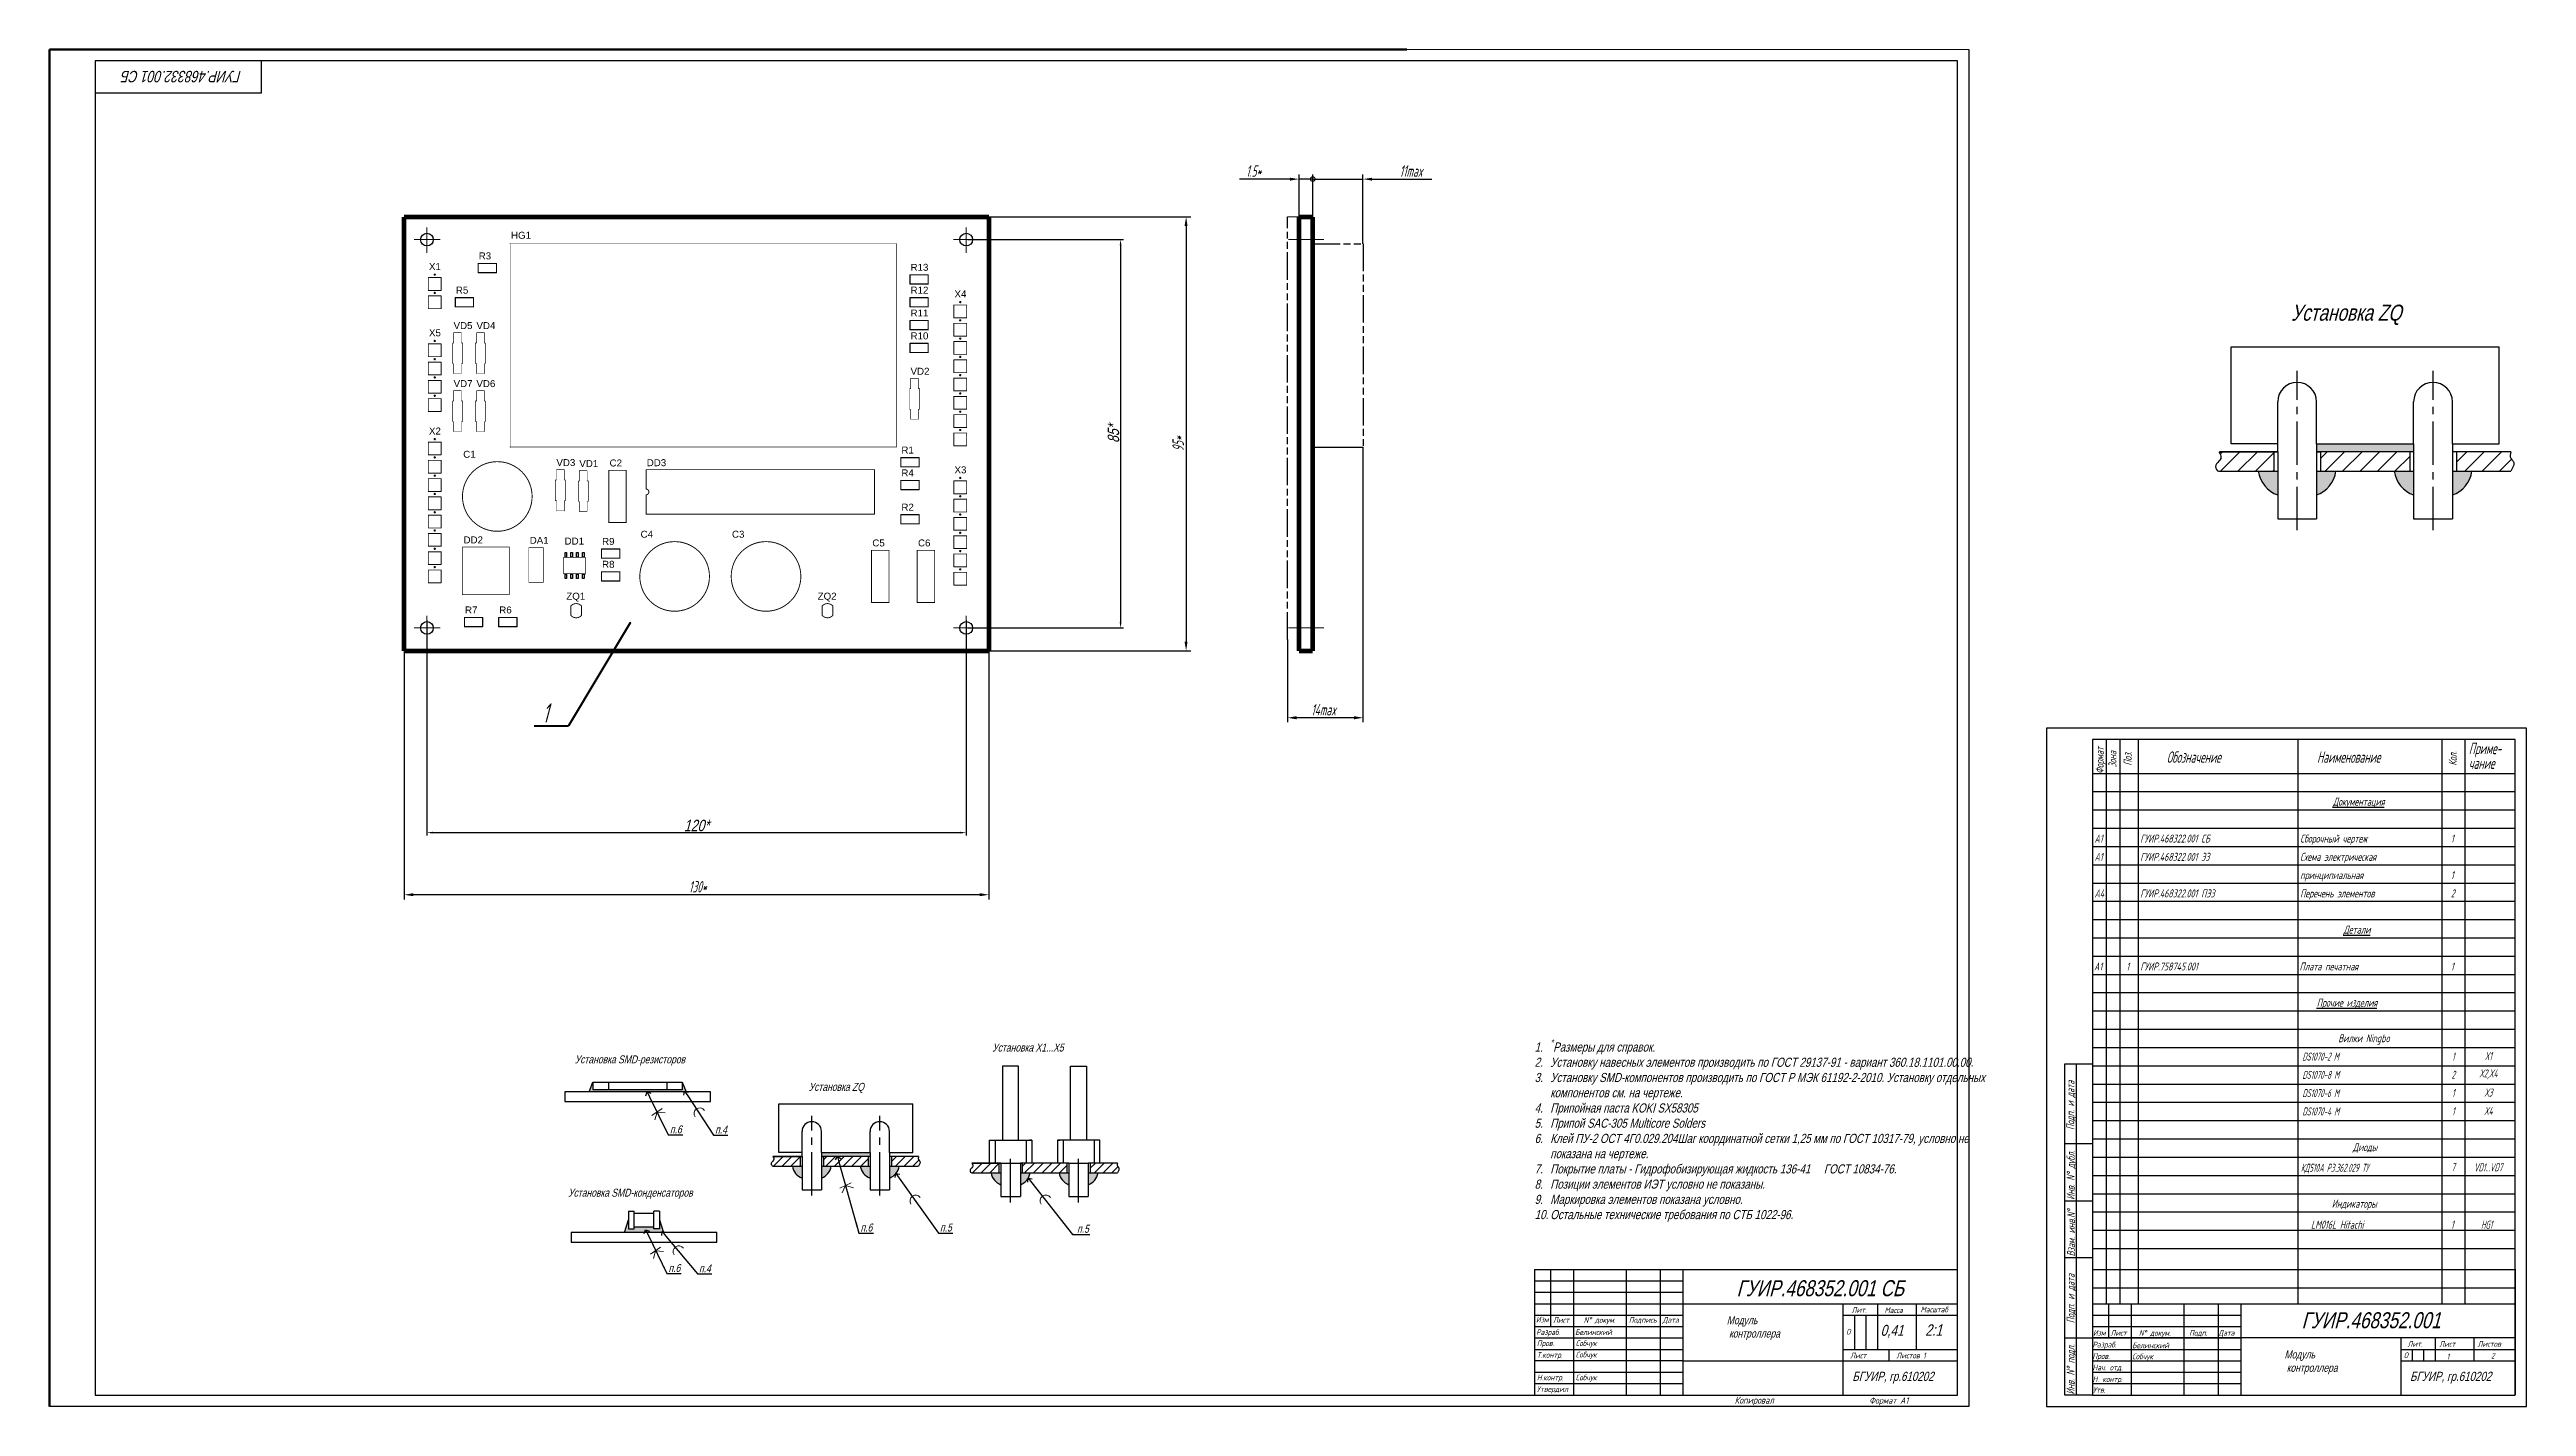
# Model space of a CAD drawing. Header units: millimetres. Extents: x 4478846 to 4492776, y 3796523 to 3799112.
# Drawn here: x 4482509 to 4483593, y 3797671 to 3798265 of the extents above; entities that cross this region are included whole.
import ezdxf
from ezdxf import colors
from ezdxf.entities.mleader import LeaderData, LeaderLine
from ezdxf.enums import TextEntityAlignment as Align
from ezdxf.math import Vec2, Vec3

# ---------------------------------------------------------------- set-up
doc = ezdxf.new("R2010")
doc.units = ezdxf.units.MM
for name, pattern in [('AM_ISO09W050', [22.5, 12, -1.5, 3, -1.5, 3, -1.5]), ('CENTER2', [28.575, 19.05, -3.175, 3.175, -3.175]), ('осевая2', [28.575, 19.05, -3.175, 3.175, -3.175])]:
    doc.linetypes.add(name, pattern=pattern)
doc.layers.get('0').update_dxf_attribs({"lineweight": 25})
doc.layers.get('Defpoints').update_dxf_attribs({"color": 5})
for name, color, linetype, lineweight in [('1', 1, 'Continuous', 40), ('2', 3, 'CENTER2', 20), ('3-размеры', 6, 'Continuous', 18), ('dim', 7, 'Continuous', 20), ('Tonkaya', 3, 'Continuous', 25), ('TXT', 220, 'Continuous', 20), ('Рамка', 7, 'Continuous', 60), ('тонкая', 7, 'Continuous', 13)]:
    doc.layers.add(name, color=color, linetype=linetype, lineweight=lineweight)
for name, color, linetype in [('1-оси', 1, 'осевая2'), ('InternalPlane1', 76, 'Continuous'), ('InternalPlane2', 16, 'Continuous'), ('Mechanical16', 56, 'Continuous'), ('MultiLayer', 9, 'Continuous'), ('RAHMEN025', 7, 'Continuous'), ('TopOverlay', 2, 'Continuous'), ('Текст', 4, 'Continuous')]:
    doc.layers.add(name, color=color, linetype=linetype)
doc.styles.add('35', font='gostw.shx', dxfattribs={"width": 0.65, "oblique": 15, "height": 3.5})
doc.styles.add('5', font='gostw.shx', dxfattribs={"width": 0.75, "oblique": 15, "height": 5})
doc.styles.add('7', font='gostw.shx', dxfattribs={"width": 0.75, "oblique": 15, "height": 7})
doc.styles.add('ESKD', font='standarteskd.shx', dxfattribs={"width": 0.8, "oblique": 15})
doc.styles.add('GOSTW', font='GOSTW')
doc.styles.get("Standard").update_dxf_attribs({"font": 'arial.ttf'})
doc.styles.add('стиль1', font='romans.shx', dxfattribs={"width": 0.75, "oblique": 15, "height": 3.5})
doc.dimstyles.new('BUT$0', dxfattribs={"dimtxt": 3.5, "dimasz": 4, "dimexe": 2, "dimexo": 0, "dimgap": 1, "dimtad": 1, "dimdec": 4, "dimzin": 9, "dimdsep": 46, "dimtxsty": '35', "dimcen": 0, "dimclrd": 256, "dimclre": 256, "dimclrt": 256, "dimadec": 0, "dimazin": 0, "dimtfac": 0.7, "dimtdec": 4, "dimtmove": 0, "dimatfit": 0, "dimfxl": 1, "dimtolj": 1, "dimtzin": 9, "dimarcsym": 0})
doc.dimstyles.new('ISO-25', dxfattribs={"dimtxt": 2.5, "dimasz": 2.5, "dimexe": 1.25, "dimexo": 0.625, "dimtad": 1, "dimtxsty": 'Standard', "dimcen": 2.5, "dimadec": 0, "dimazin": 0, "dimtfac": 1, "dimtmove": 0, "dimatfit": 3, "dimfxl": 1, "dimarcsym": 0})

msp = doc.modelspace()

# ---------------------------------------------------------------- texts
at = {"lineweight": -2, "oblique": 15, "width": 0.75}
for s, style, p in [('Формат', '35', (4483407.77059, 3797947.44577)), ('Зона', '35', (4483413.37428, 3797950.21846)), ('Поз.', '35', (4483420.05388, 3797951.02469)), ('Кол.', '35', (4483562.29543, 3797951.02469)), ('Подп. и дата', 'GOSTW', (4483394.92906, 3797791.55254)), ('Инв. N%%D дубл.', 'GOSTW', (4483395.10579, 3797760.96166)), ('Взам. инв.N%%D', 'GOSTW', (4483395.28252, 3797736.17093)), ('Подп. и дата', 'GOSTW', (4483395.03887, 3797706.95022)), ('Инв. N%%D подл.', 'GOSTW', (4483395.03887, 3797675.72845))]:
    msp.add_text(s, height=3.5, rotation=90, dxfattribs=dict(at, style=style)).set_placement(p)
for s, height, style, p in [('Обозначение', 5, '5', (4483435.38348, 3797952.27854)), ('Наименование', 5, '5', (4483501.16234, 3797952.27854)), ('Приме-', 5, '5', (4483567.56479, 3797956.04601)), ('чание', 5, '5', (4483567.56479, 3797949.59641)), ('%%uДокументация', 3.5, '35', (4483508.11326, 3797933.51058)), ('А1', 3.5, '35', (4483403.765, 3797917.35652)), ('ГУИР.468322.001 СБ', 3.5, '35', (4483423.765, 3797917.35652)), ('Сборочный чертеж', 3.5, '35', (4483493.765, 3797917.35652)), ('1', 3.5, '35', (4483559.7086, 3797917.35652)), ('А1', 3.5, '35', (4483403.765, 3797909.35652)), ('ГУИР.468322.001 Э3', 3.5, '35', (4483423.765, 3797909.35652)), ('Схема электрическая ', 3.5, '35', (4483493.765, 3797909.35652)), ('А4', 3.5, '35', (4483403.765, 3797893.35652)), ('ГУИР.468322.001 ПЭ3', 3.5, '35', (4483423.765, 3797893.35652)), ('принципиальная', 3.5, '35', (4483493.765, 3797901.35652)), ('Перечень элементов', 3.5, '35', (4483493.765, 3797893.35652)), ('2', 3.5, '35', (4483559.7086, 3797893.35652)), ('1', 3.5, '35', (4483559.7086, 3797901.35652)), ('%%UДетали', 3.5, '35', (4483512.73777, 3797877.51058)), ('А1', 3.5, '35', (4483403.55759, 3797861.35652)), ('1', 3.5, '35', (4483417.63875, 3797861.35652)), ('ГУИР.758745.001', 3.5, '35', (4483423.765, 3797861.35652)), ('Плата печатная', 3.5, '35', (4483493.48563, 3797861.35652)), ('1', 3.5, '35', (4483559.7086, 3797861.35652)), ('%%UПрочие изделия', 3.5, '35', (4483501.05745, 3797845.51058)), ('1', 3.5, '35', (4483559.7086, 3797748.35652))]:
    msp.add_text(s, height=height, dxfattribs=dict(at, style=style)).set_placement(p)
at = {"lineweight": -2, "style": '35', "oblique": 15, "width": 0.75}
for s, p in [('Вилки Ningbo', (4483521.69585, 3797829.95678)), ('Диоды', (4483522.15802, 3797782.25977)), ('Индикаторы', (4483517.45661, 3797757.5231)), ('LM016L Hitachi', (4483510.00662, 3797748.35666))]:
    msp.add_text(s, height=3.5, dxfattribs=at).set_placement(p, align=Align.CENTER)
at = {"insert": (4482566.66851, 3798252.70005), "char_height": 5, "width": 120, "attachment_point": 5, "rotation": 180, "style": 'ESKD'}
msp.add_mtext('ГУИР.468332.001 СБ', dxfattribs=at)
at = {"style": 'ESKD'}
for s, insert, char_height, width, attachment_point in [('Установка ZQ', (4483489.79988, 3798152.81369), 7, 105.9279495, 1), ('Установка SMD-резисторов', (4482738.60728, 3797824.19976), 3.5, 85.8509447, 1), ('Установка X1...X5', (4482921.34163, 3797829.3798), 3.5, 73.3781006, 1), ('Установка ZQ', (4482841.01752, 3797812.16948), 3.5, 52.9639748, 1), ('Установка SMD-конденсаторов', (4482735.69268, 3797765.84722), 3.5, 79.1232886, 1), ('ГУИР.468352.001 СБ', (4483283.73712, 3797722.23568), 7, 120, 5), ('\\pxt1;  {\\H0.7x; Модуль \\P^Iконтроллера}', (4483238.7955, 3797710.01907), 5, 105.9279495, 1), ('ГУИР.468352.001', (4483524.82949, 3797708.21061), 7, 120, 5), ('БГУИР, гр.610202 ', (4483297.78622, 3797685.69749), 4, 105.9279495, 1), ('БГУИР, гр.610202 ', (4483541.86813, 3797685.69739), 4, 105.9279495, 1)]:
    msp.add_mtext(s, dxfattribs=dict(at, insert=insert, char_height=char_height, width=width, attachment_point=attachment_point))
at = {"lineweight": -2}
for s, insert, char_height, width, attachment_point, style in [('DS1070-2 M ', (4483494.72352, 3797825.41671), 3.5, 74.5336221, 1, '35'), ('1', (4483560.8004, 3797823.73801), 3.5, 10, 5, '35'), ('X1', (4483576.12653, 3797823.90518), 3.5, 20, 5, '35'), ('DS1070-8 M', (4483494.72352, 3797817.41671), 3.5, 74.5336221, 1, '35'), ('2', (4483560.8004, 3797815.73801), 3.5, 10, 5, '35'), ('X2,X4', (4483576.12653, 3797815.90518), 3.5, 20, 5, '35'), ('DS1070-6 M', (4483494.72352, 3797809.41671), 3.5, 74.5336221, 1, '35'), ('DS1070-4 M', (4483494.72352, 3797801.41671), 3.5, 74.5336221, 1, '35'), ('1', (4483560.8004, 3797807.73801), 3.5, 10, 5, '35'), ('1', (4483560.8004, 3797799.73801), 3.5, 10, 5, '35'), ('X4', (4483576.12653, 3797799.90518), 3.5, 20, 5, '35'), ('X3', (4483576.12653, 3797807.90518), 3.5, 20, 5, '35'), ('КД510А Р3.362.029 ТУ', (4483494.07036, 3797776.75132), 3.5, 74.5336221, 1, '35'), ('7', (4483560.74503, 3797775.34668), 3.5, 10, 5, '35'), ('VD1...VD7', (4483576.06414, 3797775.21053), 3.5, 20, 5, '35'), ('НG1', (4483575.403, 3797750.11247), 3.5, 20, 5, '35'), ('\\pxt1;  {\\H0.7x; Модуль \\P^Iконтроллера}', (4483482.8774, 3797695.01897), 5, 105.9279495, 1, 'ESKD')]:
    msp.add_mtext(s, dxfattribs=dict(at, insert=insert, char_height=char_height, width=width, attachment_point=attachment_point, style=style))
at = {"attachment_point": 1, "style": 'ESKD'}
for s, insert, char_height in [('0,41\\P ', (4483310.16863, 3797706.24113), 4.8), ('2:1 ', (4483329.67773, 3797706.45401), 5)]:
    msp.add_mtext_dynamic_manual_height_columns(s, width=101.2474268, gutter_width=20, heights=[0], dxfattribs=dict(at, insert=insert, char_height=char_height))
at = {"layer": '1', "style": '7', "oblique": 15, "width": 0.75}
msp.add_text('1', height=8.4, dxfattribs=at).set_placement((4482725.74982, 3797969.92516), align=Align.CENTER)
at = {"layer": 'MultiLayer', "color": 7, "lineweight": -2, "insert": (4483154.73712, 3797831.21604), "char_height": 4, "attachment_point": 1, "style": 'ESKD'}
msp.add_mtext_dynamic_manual_height_columns('\\A1;\\pxi-1.7082,l2.7082,t2.7082;1.^I{\\H0.7x;\\S*^ ;}Размеры для справок.\\P2.^IУстановку навесных элементов производить по ГОСТ 29137-91 - вариант 360.18.1101.00.00.\\P3.^IУстановку SMD-компонентов производить по ГОСТ Р МЭК 61192-2-2010. Установку отдельных компонентов см. на чертеже.\\P{\\C256;4.^IПрипойная паста KOKI SX58305 \\P\\A0;5.^IПрипой SAC-305 Multicore Solders\\A1;\\P6.^IКлей ПУ-2 ОСТ 4Г0.029.204\\A0;\\C7;Шаг координатной сетки 1,25 мм по ГОСТ 10317-79, условно не показана на чертеже.\\P7.^IПокрытие платы - Гидрофобизирующая жидкость 136-41     ГОСТ 10834-76.}\\P8.^IПозиции элементов ИЭТ условно не показаны.\\P9.^IМаркировка элементов показана условно{\\A0;. \\P10.^IОстальные технические требования по СТБ 1022-96.}', width=187.5961338, gutter_width=50, heights=[172.98155], dxfattribs=at)
at = {"layer": 'TopOverlay'}
for s, p in [('HG1', (4482710.70062, 3798181.68413)), ('X1', (4482674.81202, 3798167.98626)), ('R3', (4482696.57401, 3798172.64946)), ('R13', (4482885.57402, 3798167.64946)), ('R5', (4482686.57401, 3798157.64946)), ('R12', (4482885.57402, 3798157.64946)), ('X4', (4482904.81202, 3798155.98625)), ('R11', (4482885.57402, 3798147.64946)), ('X5', (4482674.81202, 3798138.98626)), ('VD5', (4482685.56742, 3798142.14086)), ('VD4', (4482695.59662, 3798142.14086)), ('R10', (4482885.57402, 3798137.64946)), ('VD2', (4482885.57402, 3798122.15665)), ('VD7', (4482685.58902, 3798116.74726)), ('VD6', (4482695.56742, 3798116.73326)), ('X2', (4482674.81202, 3798095.98626)), ('C1', (4482689.79682, 3798085.80666)), ('VD3', (4482730.57622, 3798082.16646)), ('VD1', (4482740.60542, 3798081.76126)), ('C2', (4482753.84682, 3798081.99666)), ('DD3', (4482770.11382, 3798082.12194)), ('R1', (4482881.57402, 3798087.64946)), ('X3', (4482904.81202, 3798078.98626)), ('R4', (4482881.57402, 3798077.64946)), ('R2', (4482881.57402, 3798062.64946)), ('DD2', (4482689.92722, 3798048.33626)), ('DA1', (4482718.89762, 3798048.13586)), ('DD1', (4482734.17322, 3798047.80186)), ('R9', (4482750.57402, 3798047.64946)), ('C4', (4482767.41682, 3798050.80666)), ('C3', (4482807.41682, 3798050.80666)), ('C5', (4482868.84682, 3798046.99666)), ('C6', (4482888.84682, 3798046.99666)), ('R8', (4482750.57402, 3798037.64946)), ('ZQ1', (4482734.91343, 3798023.68926)), ('ZQ2', (4482844.91942, 3798023.68926)), ('R7', (4482690.57402, 3798017.64946)), ('R6', (4482705.57402, 3798017.64946))]:
    msp.add_text(s, height=3.048, dxfattribs=at).set_placement(p)
at = {"layer": 'Текст', "style": 'стиль1', "oblique": 15, "width": 0.75}
for s, height, p in [('Лит.', 2.5, (4483297.45509, 3797711.57586)), ('Масса', 2.5, (4483311.8566, 3797711.40474)), ('Масштаб', 2.5, (4483327.63754, 3797711.69293)), ('Изм', 2.5, (4483159.28225, 3797707.27835)), ('Разраб.', 2.5, (4483159.39842, 3797701.79408)), ('Лист', 2.5, (4483166.75801, 3797707.12805)), ('Белинский', 2.5, (4483176.39842, 3797701.79408)), ('N%%d докум. ', 2.5, (4483180.21398, 3797707.12805)), ('Подпись', 2.5, (4483199.9571, 3797707.12805)), ('Дата', 2.5, (4483214.74529, 3797707.12805)), ('О  ', 2.5, (4483295.12345, 3797701.99723)), ('Пров.', 2.5, (4483159.69932, 3797696.96197)), ('Т.контр.', 2.5, (4483159.69932, 3797691.84484)), ('Собчук', 2.5, (4483176.69932, 3797696.96197)), ('Собчук', 2.5, (4483176.69932, 3797691.96197)), ('Лист   ', 2.5, (4483296.82959, 3797691.57586)), ('Листов 1', 2.5, (4483317.03786, 3797691.57586)), ('Н.контр.', 2.5, (4483159.69932, 3797681.92262)), ('Собчук', 2.5, (4483176.69932, 3797681.96197)), ('Утвердил', 2.5, (4483159.69932, 3797676.903)), ('Копировал', 3, (4483246.27265, 3797671.76068)), ('Формат А1', 2.75, (4483305.20122, 3797671.76068))]:
    msp.add_text(s, height=height, dxfattribs=at).set_placement(p)
at = {"layer": 'Текст', "lineweight": -2, "style": 'стиль1', "oblique": 15, "width": 0.75}
for s, p in [('Изм', (4483403.09794, 3797701.46041)), ('Лист', (4483410.75469, 3797701.46041)), ('N%%d докум.', (4483423.1969, 3797701.46041)), ('Подп.', (4483445.21004, 3797701.46041)), ('Дата', (4483457.95792, 3797701.46041)), ('Разраб.', (4483402.87065, 3797696.33139)), ('Пров.', (4483402.87065, 3797691.28931)), ('Белинский', (4483420.23161, 3797696.00371)), ('Собчук', (4483420.23161, 3797691.17185)), ('О', (4483539.13296, 3797691.66673)), ('Лит.', (4483540.73691, 3797696.62463)), ('Лист', (4483554.64728, 3797696.62463)), ('1', (4483557.90496, 3797691.12383)), ('Листов', (4483571.41263, 3797696.62463)), ('Нач. отд.', (4483402.90842, 3797686.33416)), ('Н. контр.', (4483402.90842, 3797681.20514)), ('Утв.', (4483403.09794, 3797676.51079))]:
    msp.add_text(s, height=2.5, dxfattribs=at).set_placement(p)
at = {"layer": 'Текст', "lineweight": -2, "style": 'стиль1', "oblique": 15, "width": 0.75, "flags": 4}
msp.add_attdef('2', text='1', height=2.5, dxfattribs=at).set_placement((4483578.1107, 3797691.49058), align=Align.CENTER)

# ---------------------------------------------------------------- blocks, each defined once
blk = doc.blocks.new('*D270')
at = {"layer": 'Defpoints', "color": 0, "transparency": 16777216}
for p in [(4482919.9, 3798191.3), (4482919.9, 3798001.3), (4483006.2, 3798001.3)]:
    blk.add_point(p, dxfattribs=at)
at = {"layer": 'dim', "lineweight": -2, "transparency": 16777216}
for p, q in [((4482919.9, 3798191.3), (4483008.2, 3798191.3)), ((4483006.2, 3798187.3), (4483006.2, 3798005.3)), ((4482919.9, 3798001.3), (4483008.2, 3798001.3))]:
    blk.add_line(p, q, dxfattribs=at)
at = {"layer": 'dim', "transparency": 16777216}
for points in [[(4483005.5, 3798187.3), (4483006.8, 3798187.3), (4483006.2, 3798191.3)], [(4483005.5, 3798005.3), (4483006.8, 3798005.3), (4483006.2, 3798001.3)]]:
    blk.add_solid(points, dxfattribs=at)
at = {"layer": 'dim', "transparency": 16777216, "insert": (4483002.7, 3798091.9), "char_height": 5, "attachment_point": 5, "rotation": 90, "style": '5'}
blk.add_mtext('\\A1;95*', dxfattribs=at)
blk = doc.blocks.new('*D271')
at = {"layer": 'Defpoints', "color": 0, "transparency": 16777216}
for p in [(4482663.9, 3798191.3), (4482919.9, 3798191.3), (4482663.9, 3797894.5)]:
    blk.add_point(p, dxfattribs=at)
at = {"layer": 'dim', "lineweight": -2, "transparency": 16777216}
for p, q in [((4482663.9, 3798191.3), (4482663.9, 3797892.5)), ((4482919.9, 3798191.3), (4482919.9, 3797892.5)), ((4482915.9, 3797894.5), (4482667.9, 3797894.5))]:
    blk.add_line(p, q, dxfattribs=at)
at = {"layer": 'dim', "transparency": 16777216}
for points in [[(4482667.9, 3797895.2), (4482667.9, 3797893.9), (4482663.9, 3797894.5)], [(4482915.9, 3797895.2), (4482915.9, 3797893.9), (4482919.9, 3797894.5)]]:
    blk.add_solid(points, dxfattribs=at)
at = {"layer": 'dim', "transparency": 16777216, "insert": (4482792.4, 3797898), "char_height": 5, "attachment_point": 5, "style": '5'}
blk.add_mtext('\\A1;130*', dxfattribs=at)
blk = doc.blocks.new('*D267')
at = {"layer": 'Defpoints', "color": 0, "transparency": 16777216}
for p in [(4483061.6, 3798207.8), (4483055.6, 3798186.3), (4483061.6, 3798186.3)]:
    blk.add_point(p, dxfattribs=at)
at = {"layer": 'dim', "lineweight": -2, "transparency": 16777216}
for p, q in [((4483051.6, 3798207.8), (4483029.6, 3798207.8)), ((4483055.6, 3798186.3), (4483055.6, 3798209.8)), ((4483061.6, 3798207.8), (4483055.6, 3798207.8)), ((4483061.6, 3798186.3), (4483061.6, 3798209.8)), ((4483061.6, 3798207.8), (4483069.6, 3798207.8))]:
    blk.add_line(p, q, dxfattribs=at)
at = {"layer": 'dim', "transparency": 16777216}
blk.add_solid([(4483051.6, 3798208.4), (4483051.6, 3798207.1), (4483055.6, 3798207.8)], dxfattribs=at)
at = {"layer": 'dim', "transparency": 16777216, "insert": (4483035.7, 3798211.3), "char_height": 5, "attachment_point": 5, "style": '5'}
blk.add_mtext('\\A1;1.5*', dxfattribs=at)
blk = doc.blocks.new('_None')
blk = doc.blocks.new('_DotSmall')
at = {"color": 0, "linetype": 'ByBlock', "const_width": 0.5}
blk.add_lwpolyline([(-0.0625, 0, 1), (0.0625, 0, 1)], format="xyb", close=True, dxfattribs=at)
blk = doc.blocks.new('*D268')
at = {"layer": 'Defpoints', "color": 0, "transparency": 16777216}
for p in [(4483083.6, 3798207.8), (4483061.6, 3798191.3), (4483083.6, 3798179.5)]:
    blk.add_point(p, dxfattribs=at)
at = {"layer": 'dim', "lineweight": -2, "transparency": 16777216}
for p, q in [((4483061.6, 3798207.8), (4483057.6, 3798207.8)), ((4483061.6, 3798191.3), (4483061.6, 3798209.8)), ((4483061.6, 3798207.8), (4483083.6, 3798207.8)), ((4483083.6, 3798179.5), (4483083.6, 3798209.8)), ((4483087.6, 3798207.8), (4483113.8, 3798207.8))]:
    blk.add_line(p, q, dxfattribs=at)
at = {"layer": 'dim', "transparency": 16777216}
blk.add_solid([(4483087.6, 3798208.4), (4483087.6, 3798207.1), (4483083.6, 3798207.8)], dxfattribs=at)
at = {"layer": 'dim', "lineweight": -2, "transparency": 16777216, "xscale": 4, "yscale": 4, "zscale": 4}
blk.add_blockref('_DotSmall', (4483061.6, 3798207.8), dxfattribs=at)
at = {"layer": 'dim', "transparency": 16777216, "insert": (4483104.6, 3798211.3), "char_height": 5, "attachment_point": 5, "style": '5'}
blk.add_mtext('\\A1;11max', dxfattribs=at)
blk = doc.blocks.new('*D269')
at = {"layer": 'Defpoints', "color": 0, "transparency": 16777216}
for p in [(4483083.6, 3798090.5), (4483050.6, 3798006.3), (4483050.6, 3797972)]:
    blk.add_point(p, dxfattribs=at)
at = {"layer": 'dim', "lineweight": -2, "transparency": 16777216}
for p, q in [((4483083.6, 3798090.5), (4483083.6, 3797970)), ((4483050.6, 3798006.3), (4483050.6, 3797970)), ((4483079.6, 3797972), (4483054.6, 3797972))]:
    blk.add_line(p, q, dxfattribs=at)
at = {"layer": 'dim', "transparency": 16777216}
for points in [[(4483054.6, 3797972.7), (4483054.6, 3797971.3), (4483050.6, 3797972)], [(4483079.6, 3797972.7), (4483079.6, 3797971.3), (4483083.6, 3797972)]]:
    blk.add_solid(points, dxfattribs=at)
at = {"layer": 'dim', "transparency": 16777216, "insert": (4483066.3, 3797975.5), "char_height": 5, "attachment_point": 5, "style": '5'}
blk.add_mtext('\\A1;14max', dxfattribs=at)
blk = doc.blocks.new('*D334')
at = {"layer": 'Defpoints', "color": 0, "transparency": 16777216}
for p in [(4482910, 3798181.3), (4482909.9, 3798011.3), (4482977.5, 3798011.3)]:
    blk.add_point(p, dxfattribs=at)
at = {"layer": 'dim', "color": 0, "lineweight": -2, "transparency": 16777216}
for p, q in [((4482910.6, 3798181.3), (4482978.8, 3798181.3)), ((4482977.5, 3798178.8), (4482977.5, 3798013.8)), ((4482910.6, 3798011.3), (4482978.8, 3798011.3))]:
    blk.add_line(p, q, dxfattribs=at)
at = {"layer": 'dim', "color": 0, "transparency": 16777216}
for points in [[(4482977.1, 3798178.8), (4482977.9, 3798178.8), (4482977.5, 3798181.3)], [(4482977.1, 3798013.8), (4482977.9, 3798013.8), (4482977.5, 3798011.3)]]:
    blk.add_solid(points, dxfattribs=at)
at = {"layer": 'dim', "color": 0, "transparency": 16777216, "insert": (4482974.4, 3798096.3), "char_height": 2.5, "attachment_point": 5, "rotation": 90, "style": 'ESKD'}
blk.add_mtext('{\\H2x;85*}', dxfattribs=at)
blk = doc.blocks.new('*D335')
at = {"layer": 'Defpoints', "color": 0, "transparency": 16777216}
for p in [(4482673.9, 3798011.3), (4482909.9, 3798011.3), (4482909.9, 3797921.7)]:
    blk.add_point(p, dxfattribs=at)
at = {"layer": 'dim', "color": 0, "lineweight": -2, "transparency": 16777216}
for p, q in [((4482673.9, 3798010.7), (4482673.9, 3797920.5)), ((4482909.9, 3798010.7), (4482909.9, 3797920.5)), ((4482676.4, 3797921.7), (4482907.4, 3797921.7))]:
    blk.add_line(p, q, dxfattribs=at)
at = {"layer": 'dim', "color": 0, "transparency": 16777216}
for points in [[(4482676.4, 3797922.1), (4482676.4, 3797921.3), (4482673.9, 3797921.7)], [(4482907.4, 3797922.1), (4482907.4, 3797921.3), (4482909.9, 3797921.7)]]:
    blk.add_solid(points, dxfattribs=at)
at = {"layer": 'dim', "color": 0, "transparency": 16777216, "insert": (4482791.9, 3797924.8), "char_height": 2.5, "attachment_point": 5, "style": 'ESKD'}
blk.add_mtext('{\\H2x;120*}', dxfattribs=at)
blk = doc.blocks.new('_Open90')
at = {"color": 0, "linetype": 'ByBlock', "lineweight": -2}
for p, q in [((0, 0), (-1, 0)), ((-0.5, 0.5), (0, 0)), ((0, 0), (-0.5, -0.5))]:
    blk.add_line(p, q, dxfattribs=at)

# ---------------------------------------------------------------- dimensions: what is measured, and where the dimension line sits
at = {"layer": 'dim'}
for base, p1, p2, text, override, picture, middle in [((4483061.60424, 3798207.77541), (4483055.60424, 3798186.26486), (4483061.60424, 3798186.26486), '1.5*', {"dimtxsty": '5', "dimblk2": 'None', "dimsah": 1}, '*D267', (4483035.71123, 3798207.77541)), ((4483083.60424, 3798207.76161), (4483061.60424, 3798191.26486), (4483083.60424, 3798179.46481), '11max', {"dimtxsty": '5', "dimblk1": 'DotSmall', "dimsah": 1}, '*D268', (4483104.55082, 3798207.76161)), ((4482663.92662, 3797894.53671), (4482919.92662, 3798191.26486), (4482663.92662, 3798191.26486), '130*', {"dimlfac": 0.5, "dimtxsty": '5'}, '*D271', (4482792.42619, 3797894.53671)), ((4483050.60424, 3797972.01458), (4483083.60424, 3798090.46484), (4483050.60424, 3798006.26486), '14max', {"dimtxsty": '5'}, '*D269', (4483066.25991, 3797972.01458))]:
    dim = msp.add_linear_dim(base=base, p1=p1, p2=p2, text=text, dimstyle='BUT$0', override=override, dxfattribs=at)
    dim.commit()
    dim.dimension.update_dxf_attribs({"geometry": picture, "text_midpoint": middle, "dimtype": 160})
dim = msp.add_linear_dim(base=(4483006.1624, 3798001.26486), p1=(4482919.92662, 3798191.26486), p2=(4482919.92662, 3798001.26486), angle=90, text='<>*', dimstyle='BUT$0', override={"dimlfac": 0.5, "dimtxsty": '5'}, dxfattribs=at)
dim.commit()
dim.dimension.update_dxf_attribs({"geometry": '*D270', "text_midpoint": (4483006.1624, 3798091.94081), "dimtype": 160})
dim = msp.add_linear_dim(base=(4482977.50563, 3798011.29973), p1=(4482910.01471, 3798181.29973), p2=(4482909.92662, 3798011.29973), angle=90, text='{\\H2x;85*}', dimstyle='ISO-25', override={"dimtxsty": 'ESKD'}, dxfattribs=at)
dim.commit()
dim.dimension.update_dxf_attribs({"geometry": '*D334', "text_midpoint": (4482974.38063, 3798096.29973)})
dim = msp.add_linear_dim(base=(4482909.92662, 3797921.70017), p1=(4482673.92661, 3798011.29973), p2=(4482909.92662, 3798011.29973), text='{\\H2x;120*}', dimstyle='ISO-25', override={"dimtxsty": 'ESKD'}, dxfattribs=at)
dim.commit()
dim.dimension.update_dxf_attribs({"geometry": '*D335', "text_midpoint": (4482791.92662, 3797924.82517)})

# ---------------------------------------------------------------- hatches: boundary and pattern name
h = msp.add_hatch(color=256)
h.dxf.hatch_style = 1
h.paths.add_polyline_path([(4483543.44679, 3798088.43852), (4483543.44679, 3798091.83852), (4483500.94679, 3798091.83852), (4483500.94679, 3798088.43852)])
h = msp.add_hatch()
h.set_pattern_fill('ANSI31', color=256, scale=1.7)
h.set_pattern_definition([(45, (-3133801.7866, -2658092.028), (-3.8166088515, 3.8166088515), [])])
edge = h.paths.add_edge_path()
edge.add_spline(control_points=[(4483458.44679, 3798088.43852), (4483458.93735, 3798087.58354), (4483459.76409, 3798086.14264), (4483458.34144, 3798083.93383), (4483456.07907, 3798082.29577), (4483457.61004, 3798079.993), (4483458.44679, 3798079.93852)], knot_values=[0, 0, 0, 0, 2.6816087361, 4.5193183645, 7.3527236944, 9.8811780232, 9.8811780238, 9.8811780238, 9.8811780238], degree=3, periodic=0)
edge.add_line((4483458.44679, 3798079.93852), (4483482.24679, 3798079.93852))
edge.add_line((4483482.24679, 3798079.93852), (4483482.24679, 3798088.43852))
edge.add_line((4483482.24679, 3798088.43852), (4483458.44679, 3798088.43852))
h.paths.add_polyline_path([(4483541.74679, 3798079.93852), (4483541.74679, 3798088.43852), (4483502.64679, 3798088.43852), (4483502.64679, 3798079.93852)])
edge = h.paths.add_edge_path()
edge.add_spline(control_points=[(4483585.94679, 3798079.93852), (4483586.84705, 3798081.50642), (4483588.09926, 3798083.68727), (4483585.3714, 3798085.80107), (4483585.72738, 3798087.43281), (4483585.94679, 3798088.43852)], knot_values=[0, 0, 0, 0, 4.4623951237, 6.2069088505, 9.0094330894, 9.0094330894, 9.0094330894, 9.0094330894], degree=3, periodic=0)
edge.add_line((4483585.94679, 3798088.43852), (4483562.14679, 3798088.43852))
edge.add_line((4483562.14679, 3798088.43852), (4483562.14679, 3798079.93852))
edge.add_line((4483562.14679, 3798079.93852), (4483585.94679, 3798079.93852))
h = msp.add_hatch(color=256)
h.dxf.hatch_style = 1
h.paths.add_polyline_path([(4483483.94679, 3798079.93852), (4483475.44679, 3798079.93852, 0.279090465), (4483483.94679, 3798069.51106)])
h.paths.add_polyline_path([(4483509.44679, 3798079.93852), (4483500.94679, 3798079.93852), (4483500.94679, 3798069.51106, 0.2790904651)])
h.paths.add_polyline_path([(4483543.44679, 3798069.51106), (4483543.44679, 3798079.93852), (4483534.94679, 3798079.93852, 0.279090465)])
h.paths.add_polyline_path([(4483568.94679, 3798079.93852), (4483560.44679, 3798079.93852), (4483560.44679, 3798069.51106, 0.2790904649)])
h = msp.add_hatch(color=256)
h.dxf.hatch_style = 1
h.paths.add_polyline_path([(4482785.66348, 3797812.48326), (4482785.66348, 3797809.08326), (4482746.56348, 3797809.08326), (4482746.56348, 3797812.48326), (4482744.86348, 3797808.23326), (4482766.11348, 3797808.23326), (4482787.36348, 3797808.23326)])
h = msp.add_hatch()
h.set_pattern_fill('ANSI31', color=256, scale=0.85)
h.set_pattern_definition([(45, (674195.2243, 569689.7486), (-1.9083044257, 1.9083044257), [])])
edge = h.paths.add_edge_path()
edge.add_spline(control_points=[(4482825.34098, 3797779.9819), (4482825.58626, 3797779.55441), (4482825.99963, 3797778.83396), (4482825.2883, 3797777.72955), (4482824.15712, 3797776.91052), (4482824.9226, 3797775.75914), (4482825.34098, 3797775.7319)], knot_values=[0, 0, 0, 0, 2.6816087361, 4.5193183645, 7.3527236944, 9.8811780228, 9.8811780228, 9.8811780228, 9.8811780232], degree=3, periodic=0)
edge.add_line((4482825.34098, 3797775.7319), (4482837.24098, 3797775.7319))
edge.add_line((4482837.24098, 3797775.7319), (4482837.24098, 3797779.9819))
edge.add_line((4482837.24098, 3797779.9819), (4482825.34098, 3797779.9819))
h.paths.add_polyline_path([(4482866.99098, 3797775.7319), (4482866.99098, 3797779.9819), (4482847.44098, 3797779.9819), (4482847.44098, 3797775.7319)])
edge = h.paths.add_edge_path()
edge.add_spline(control_points=[(4482889.09098, 3797775.7319), (4482889.54111, 3797776.51585), (4482890.16721, 3797777.60627), (4482888.80328, 3797778.66318), (4482888.98128, 3797779.47904), (4482889.09098, 3797779.9819)], knot_values=[0, 0, 0, 0, 2.2311975615, 3.1034544256, 4.504716545, 4.504716545, 4.504716545, 4.504716545], degree=3, periodic=0)
edge.add_line((4482889.09098, 3797779.9819), (4482877.19098, 3797779.9819))
edge.add_line((4482877.19098, 3797779.9819), (4482877.19098, 3797775.7319))
edge.add_line((4482877.19098, 3797775.7319), (4482889.09098, 3797775.7319))
h = msp.add_hatch(color=256)
h.dxf.hatch_style = 1
h.paths.add_polyline_path([(4482867.84098, 3797779.9819), (4482867.84098, 3797781.6819), (4482846.59098, 3797781.6819), (4482846.59098, 3797779.9819)])
h = msp.add_hatch(color=256)
h.dxf.hatch_style = 1
h.paths.add_polyline_path([(4482838.09098, 3797775.7319), (4482833.84098, 3797775.7319, 0.279090465), (4482838.09098, 3797770.51817)])
h.paths.add_polyline_path([(4482850.84098, 3797775.7319), (4482846.59098, 3797775.7319), (4482846.59098, 3797770.51817, 0.279090465)])
h.paths.add_polyline_path([(4482867.84098, 3797770.51817), (4482867.84098, 3797775.7319), (4482863.59098, 3797775.7319, 0.279090465)])
h.paths.add_polyline_path([(4482880.59098, 3797775.7319), (4482876.34098, 3797775.7319), (4482876.34098, 3797770.51817, 0.2790904649)])
h = msp.add_hatch()
h.set_pattern_fill('ANSI31', color=256, scale=0.85)
h.set_pattern_definition([(45, (674282.2677, 569686.8015), (-1.9083044257, 1.9083044257), [])])
edge = h.paths.add_edge_path()
edge.add_spline(control_points=[(4482912.38439, 3797777.03485), (4482912.62967, 3797776.60736), (4482913.04304, 3797775.88692), (4482912.33172, 3797774.78251), (4482911.20053, 3797773.96348), (4482911.96601, 3797772.81209), (4482912.38439, 3797772.78485), (4482912.38439, 3797772.78485)], knot_values=[0, 0, 0, 0, 2.6816087361, 4.5193183645, 7.3527236944, 9.8811780232, 9.8811780248, 9.8811780248, 9.8811780248, 9.8811780248], degree=3, periodic=0)
edge.add_line((4482912.38439, 3797772.78485), (4482924.28439, 3797772.78485))
edge.add_line((4482924.28439, 3797772.78485), (4482924.28439, 3797777.03485))
edge.add_line((4482924.28439, 3797777.03485), (4482912.38439, 3797777.03485))
h.paths.add_polyline_path([(4482954.03439, 3797772.78485), (4482954.03439, 3797777.03485), (4482934.48439, 3797777.03485), (4482934.48439, 3797772.78485)])
edge = h.paths.add_edge_path()
edge.add_spline(control_points=[(4482976.13439, 3797772.78485), (4482976.58452, 3797773.5688), (4482977.21063, 3797774.65923), (4482975.8467, 3797775.71613), (4482976.02469, 3797776.532), (4482976.13439, 3797777.03485)], knot_values=[0, 0, 0, 0, 2.231197562, 3.1034544257, 4.5047165451, 4.5047165451, 4.5047165451, 4.5047165451], degree=3, periodic=0)
edge.add_line((4482976.13439, 3797777.03485), (4482964.23439, 3797777.03485))
edge.add_line((4482964.23439, 3797777.03485), (4482964.23439, 3797772.78485))
edge.add_line((4482964.23439, 3797772.78485), (4482976.13439, 3797772.78485))
h = msp.add_hatch(color=256)
h.dxf.hatch_style = 1
h.paths.add_polyline_path([(4482925.13439, 3797772.78485), (4482920.88439, 3797772.78485, 0.279090465), (4482925.13439, 3797767.57112)])
h.paths.add_polyline_path([(4482937.88439, 3797772.78485), (4482933.63439, 3797772.78485), (4482933.63439, 3797767.57112, 0.279090465)])
h.paths.add_polyline_path([(4482954.88439, 3797767.57112), (4482954.88439, 3797772.78485), (4482950.63439, 3797772.78485, 0.279090465)])
h.paths.add_polyline_path([(4482967.63439, 3797772.78485), (4482963.38439, 3797772.78485), (4482963.38439, 3797767.57112, 0.2790904649)])
h = msp.add_hatch(color=256)
h.dxf.hatch_style = 1
h.paths.add_polyline_path([(4482764.6575, 3797749.16601), (4482764.6575, 3797748.31601), (4482762.1075, 3797748.31601), (4482762.1075, 3797752.28268), (4482760.4075, 3797746.61601), (4482768.9075, 3797746.61601), (4482777.4075, 3797746.61601), (4482775.7075, 3797752.28268), (4482775.7075, 3797748.31601), (4482773.1575, 3797748.31601), (4482773.1575, 3797749.16601)])

# ---------------------------------------------------------------- linework, layer by layer
for p, q in [((4483343.73712, 3798259.51068), (4482528.73712, 3798259.51068)), ((4482528.73712, 3798259.51068), (4482528.73712, 3797675.51068)), ((4482601.5056, 3798245.51068), (4482601.5056, 3798259.51068)), ((4483343.73712, 3797675.51068), (4483343.73712, 3798259.51068)), ((4482528.73712, 3798245.51068), (4482601.48309, 3798245.51068)), ((4483463.54679, 3798091.83852), (4483463.54679, 3798134.33852)), ((4483463.54679, 3798134.33852), (4483580.84679, 3798134.33852)), ((4483580.84679, 3798091.83852), (4483580.84679, 3798134.33852)), ((4483492.44679, 3798118.81696), (4483492.44679, 3798118.81696)), ((4483551.94679, 3798118.81696), (4483551.94679, 3798118.81696)), ((4483483.94679, 3798091.83852), (4483483.94679, 3798110.31696)), ((4483500.94679, 3798091.83852), (4483500.94679, 3798110.31696)), ((4483543.44679, 3798091.83852), (4483543.44679, 3798110.31696)), ((4483560.44679, 3798091.83852), (4483560.44679, 3798110.31696)), ((4483483.94679, 3798091.83852), (4483463.54679, 3798091.83852)), ((4483483.94679, 3798088.43852), (4483483.94679, 3798091.83852)), ((4483500.94679, 3798091.83852), (4483500.94679, 3798088.43852)), ((4483500.94679, 3798091.83852), (4483543.44679, 3798091.83852)), ((4483500.94679, 3798091.83852), (4483543.44679, 3798091.83852)), ((4483543.44679, 3798091.83852), (4483543.44679, 3798088.43852)), ((4483560.44679, 3798091.83852), (4483560.44679, 3798088.43852)), ((4483560.44679, 3798091.83852), (4483580.84679, 3798091.83852)), ((4483061.60424, 3798090.46484), (4483083.60424, 3798090.46484)), ((4483483.94679, 3798088.43852), (4483458.44679, 3798088.43852)), ((4483458.44679, 3798088.43852), (4483483.94679, 3798088.43852)), ((4483483.94679, 3798088.43852), (4483482.24679, 3798088.43852)), ((4483482.24679, 3798088.43852), (4483482.24679, 3798079.93852)), ((4483483.94679, 3798088.43852), (4483483.94679, 3798079.93852)), ((4483543.44679, 3798088.43852), (4483500.94679, 3798088.43852)), ((4483500.94679, 3798088.43852), (4483500.94679, 3798079.93852)), ((4483500.94679, 3798088.43852), (4483502.64679, 3798088.43852)), ((4483502.64679, 3798088.43852), (4483502.64679, 3798079.93852)), ((4483541.74679, 3798088.43852), (4483541.74679, 3798079.93852)), ((4483543.44679, 3798088.43852), (4483543.44679, 3798079.93852)), ((4483585.94679, 3798088.43852), (4483560.44679, 3798088.43852)), ((4483560.44679, 3798088.43852), (4483560.44679, 3798079.93852)), ((4483562.14679, 3798088.43852), (4483562.14679, 3798079.93852)), ((4483458.44679, 3798079.93852), (4483483.94679, 3798079.93852)), ((4483475.44679, 3798079.93852), (4483475.44679, 3798079.93852)), ((4483483.94679, 3798079.93852), (4483483.94679, 3798059.0836)), ((4483483.94679, 3798079.93852), (4483483.94679, 3798071.43852)), ((4483483.94679, 3798071.43852), (4483483.94679, 3798071.43852)), ((4483500.94679, 3798079.93852), (4483543.44679, 3798079.93852)), ((4483500.94679, 3798079.93852), (4483500.94679, 3798059.0836)), ((4483543.44679, 3798079.93852), (4483543.44679, 3798059.0836)), ((4483560.44679, 3798079.93852), (4483585.94679, 3798079.93852)), ((4483560.44679, 3798079.93852), (4483560.44679, 3798059.0836)), ((4483483.94679, 3798059.0836), (4483500.94679, 3798059.0836)), ((4483543.44679, 3798059.0836), (4483560.44679, 3798059.0836)), ((4482744.86348, 3797808.23326), (4482746.56348, 3797812.48326)), ((4482746.56348, 3797812.48326), (4482785.66348, 3797812.48326)), ((4482746.56348, 3797812.48326), (4482746.56348, 3797809.08326)), ((4482753.36348, 3797812.48326), (4482753.36348, 3797809.08326)), ((4482778.86348, 3797812.48326), (4482778.86348, 3797809.08326)), ((4482785.66348, 3797812.48326), (4482787.36348, 3797808.23326)), ((4482785.66348, 3797812.48326), (4482785.66348, 3797809.08326)), ((4482932.88439, 3797819.44904), (4482925.88439, 3797819.44904)), ((4482925.88439, 3797819.44904), (4482925.88439, 3797787.03485)), ((4482932.88439, 3797787.03485), (4482932.88439, 3797819.44904)), ((4482955.63439, 3797787.03485), (4482955.63439, 3797819.44904)), ((4482955.63439, 3797819.44904), (4482962.63439, 3797819.44904)), ((4482962.63439, 3797819.44904), (4482962.63439, 3797787.03485)), ((4482797.98848, 3797808.23326), (4482734.23848, 3797808.23326)), ((4482734.23848, 3797808.23326), (4482734.23848, 3797803.98326)), ((4482734.23848, 3797803.98326), (4482797.98848, 3797803.98326)), ((4482785.66348, 3797809.08326), (4482746.56348, 3797809.08326)), ((4482787.36348, 3797808.23326), (4482784.81348, 3797808.23326)), ((4482797.98848, 3797803.98326), (4482797.98848, 3797808.23326)), ((4482827.89098, 3797781.6819), (4482827.89098, 3797802.9319)), ((4482827.89098, 3797802.9319), (4482886.54098, 3797802.9319)), ((4482886.54098, 3797781.6819), (4482886.54098, 3797802.9319)), ((4482838.09098, 3797781.6819), (4482838.09098, 3797790.92112)), ((4482842.34098, 3797795.17112), (4482842.34098, 3797795.17112)), ((4482846.59098, 3797781.6819), (4482846.59098, 3797790.92112)), ((4482867.84098, 3797781.6819), (4482867.84098, 3797790.92112)), ((4482872.09098, 3797795.17112), (4482872.09098, 3797795.17112)), ((4482876.34098, 3797781.6819), (4482876.34098, 3797790.92112)), ((4482838.09098, 3797779.9819), (4482825.34098, 3797779.9819)), ((4482825.34098, 3797779.9819), (4482838.09098, 3797779.9819)), ((4482838.09098, 3797781.6819), (4482827.89098, 3797781.6819)), ((4482838.09098, 3797779.9819), (4482837.24098, 3797779.9819)), ((4482837.24098, 3797779.9819), (4482837.24098, 3797775.7319)), ((4482838.09098, 3797779.9819), (4482838.09098, 3797781.6819)), ((4482838.09098, 3797779.9819), (4482838.09098, 3797775.7319)), ((4482846.59098, 3797781.6819), (4482846.59098, 3797779.9819)), ((4482846.59098, 3797781.6819), (4482867.84098, 3797781.6819)), ((4482846.59098, 3797781.6819), (4482867.84098, 3797781.6819)), ((4482867.84098, 3797779.9819), (4482846.59098, 3797779.9819)), ((4482846.59098, 3797779.9819), (4482846.59098, 3797775.7319)), ((4482846.59098, 3797779.9819), (4482847.44098, 3797779.9819)), ((4482847.44098, 3797779.9819), (4482847.44098, 3797775.7319)), ((4482866.99098, 3797779.9819), (4482866.99098, 3797775.7319)), ((4482867.84098, 3797781.6819), (4482867.84098, 3797779.9819)), ((4482867.84098, 3797779.9819), (4482867.84098, 3797775.7319)), ((4482876.34098, 3797781.6819), (4482876.34098, 3797779.9819)), ((4482876.34098, 3797781.6819), (4482886.54098, 3797781.6819)), ((4482889.09098, 3797779.9819), (4482876.34098, 3797779.9819)), ((4482876.34098, 3797779.9819), (4482876.34098, 3797775.7319)), ((4482877.19098, 3797779.9819), (4482877.19098, 3797775.7319)), ((4482920.13439, 3797782.03485), (4482920.13439, 3797787.03485)), ((4482920.13439, 3797787.03485), (4482938.63439, 3797787.03485)), ((4482920.13439, 3797787.03485), (4482921.13439, 3797787.03485)), ((4482920.13439, 3797777.03485), (4482920.13439, 3797782.03485)), ((4482922.63439, 3797787.03485), (4482922.63439, 3797777.03485)), ((4482929.38439, 3797787.03485), (4482934.38439, 3797787.03485)), ((4482936.13439, 3797787.03485), (4482936.13439, 3797777.03485)), ((4482938.63439, 3797787.03485), (4482937.63439, 3797787.03485)), ((4482938.63439, 3797787.03485), (4482938.63439, 3797777.03485)), ((4482968.38439, 3797787.03485), (4482949.88439, 3797787.03485)), ((4482949.88439, 3797787.03485), (4482949.88439, 3797777.03485)), ((4482949.88439, 3797787.03485), (4482950.88439, 3797787.03485)), ((4482952.38439, 3797787.03485), (4482952.38439, 3797777.03485)), ((4482959.13439, 3797787.03485), (4482954.13439, 3797787.03485)), ((4482965.88439, 3797787.03485), (4482965.88439, 3797777.03485)), ((4482968.38439, 3797787.03485), (4482967.38439, 3797787.03485)), ((4482968.38439, 3797782.03485), (4482968.38439, 3797787.03485)), ((4482968.38439, 3797777.03485), (4482968.38439, 3797782.03485)), ((4482825.34098, 3797775.7319), (4482838.09098, 3797775.7319)), ((4482833.84098, 3797775.7319), (4482833.84098, 3797775.7319)), ((4482838.09098, 3797775.7319), (4482838.09098, 3797765.30444)), ((4482838.09098, 3797775.7319), (4482838.09098, 3797771.4819)), ((4482838.09098, 3797771.4819), (4482838.09098, 3797771.4819)), ((4482846.59098, 3797775.7319), (4482867.84098, 3797775.7319)), ((4482846.59098, 3797775.7319), (4482846.59098, 3797765.30444)), ((4482867.84098, 3797775.7319), (4482867.84098, 3797765.30444)), ((4482876.34098, 3797775.7319), (4482889.09098, 3797775.7319)), ((4482876.34098, 3797775.7319), (4482876.34098, 3797765.30444)), ((4482925.13439, 3797777.03485), (4482912.38439, 3797777.03485)), ((4482912.38439, 3797777.03485), (4482925.13439, 3797777.03485)), ((4482912.38439, 3797772.78485), (4482925.13439, 3797772.78485)), ((4482920.13439, 3797777.03485), (4482918.63439, 3797777.03485)), ((4482922.63439, 3797777.03485), (4482920.13439, 3797777.03485)), ((4482920.88439, 3797772.78485), (4482920.88439, 3797772.78485)), ((4482925.13439, 3797777.03485), (4482922.63439, 3797777.03485)), ((4482925.13439, 3797777.03485), (4482924.28439, 3797777.03485)), ((4482924.28439, 3797777.03485), (4482924.28439, 3797772.78485)), ((4482925.13439, 3797777.03485), (4482925.13439, 3797772.78485)), ((4482925.13439, 3797777.03485), (4482933.63439, 3797777.03485)), ((4482925.13439, 3797772.78485), (4482925.13439, 3797762.35739)), ((4482925.13439, 3797772.78485), (4482925.13439, 3797768.53485)), ((4482925.13439, 3797768.53485), (4482925.13439, 3797768.53485)), ((4482954.88439, 3797777.03485), (4482933.63439, 3797777.03485)), ((4482933.63439, 3797777.03485), (4482933.63439, 3797772.78485)), ((4482933.63439, 3797777.03485), (4482934.48439, 3797777.03485)), ((4482933.63439, 3797772.78485), (4482954.88439, 3797772.78485)), ((4482933.63439, 3797772.78485), (4482933.63439, 3797762.35739)), ((4482934.48439, 3797777.03485), (4482934.48439, 3797772.78485)), ((4482954.03439, 3797777.03485), (4482954.03439, 3797772.78485)), ((4482954.88439, 3797777.03485), (4482954.88439, 3797772.78485)), ((4482954.88439, 3797777.03485), (4482963.38439, 3797777.03485)), ((4482954.88439, 3797772.78485), (4482954.88439, 3797762.35739)), ((4482976.13439, 3797777.03485), (4482963.38439, 3797777.03485)), ((4482963.38439, 3797777.03485), (4482963.38439, 3797772.78485)), ((4482963.38439, 3797772.78485), (4482976.13439, 3797772.78485)), ((4482963.38439, 3797772.78485), (4482963.38439, 3797762.35739)), ((4482964.23439, 3797777.03485), (4482964.23439, 3797772.78485)), ((4482762.1075, 3797755.96601), (4482762.1075, 3797748.31601)), ((4482762.1075, 3797755.96601), (4482764.6575, 3797755.96601)), ((4482764.6575, 3797748.31601), (4482764.6575, 3797755.96601)), ((4482773.1575, 3797748.31601), (4482773.1575, 3797755.96601)), ((4482775.7075, 3797755.96601), (4482773.1575, 3797755.96601)), ((4482775.7075, 3797755.96601), (4482775.7075, 3797748.31601)), ((4482838.09098, 3797765.30444), (4482846.59098, 3797765.30444)), ((4482867.84098, 3797765.30444), (4482876.34098, 3797765.30444)), ((4482925.13439, 3797762.35739), (4482933.63439, 3797762.35739)), ((4482954.88439, 3797762.35739), (4482963.38439, 3797762.35739)), ((4482800.7825, 3797746.61601), (4482737.0325, 3797746.61601)), ((4482737.0325, 3797746.61601), (4482737.0325, 3797742.36601)), ((4482760.4075, 3797746.61601), (4482762.1075, 3797752.28268)), ((4482768.9075, 3797746.61601), (4482760.4075, 3797746.61601)), ((4482762.1075, 3797748.31601), (4482764.6575, 3797748.31601)), ((4482764.6575, 3797755.11601), (4482773.1575, 3797755.11601)), ((4482764.6575, 3797749.16601), (4482773.1575, 3797749.16601)), ((4482775.7075, 3797748.31601), (4482773.1575, 3797748.31601)), ((4482775.7075, 3797752.28268), (4482777.4075, 3797746.61601)), ((4482800.7825, 3797742.36601), (4482800.7825, 3797746.61601)), ((4482737.0325, 3797742.36601), (4482800.7825, 3797742.36601)), ((4483158.73712, 3797725.51068), (4483223.73712, 3797725.51068)), ((4483158.73712, 3797720.51068), (4483223.73712, 3797720.51068)), ((4483158.73712, 3797715.51068), (4483223.73712, 3797715.51068)), ((4483298.73712, 3797710.51068), (4483298.73712, 3797695.51068)), ((4483303.73712, 3797710.51068), (4483303.73712, 3797695.51068)), ((4483158.73712, 3797700.51068), (4483223.73712, 3797700.51068)), ((4483158.73712, 3797695.51068), (4483223.73712, 3797695.51068)), ((4483223.73712, 3797690.51068), (4483158.73712, 3797690.51068)), ((4483158.73712, 3797685.51068), (4483223.73712, 3797685.51068)), ((4483158.73712, 3797680.51068), (4483223.73712, 3797680.51068)), ((4482528.73712, 3797675.51068), (4483343.73712, 3797675.51068))]:
    msp.add_line(p, q)
at = {"lineweight": -2}
for p, q in [((4483382.81903, 3797967.51058), (4483382.81903, 3797670.51058)), ((4483592.81903, 3797670.51058), (4483592.81903, 3797967.51058)), ((4483587.81903, 3797939.51058), (4483402.81903, 3797939.51058)), ((4483587.81903, 3797931.51058), (4483402.81903, 3797931.51058)), ((4483587.81903, 3797923.51058), (4483402.81903, 3797923.51058)), ((4483587.81903, 3797915.51058), (4483402.81903, 3797915.51058)), ((4483587.81903, 3797907.51058), (4483402.81903, 3797907.51058)), ((4483587.81903, 3797899.51058), (4483402.81903, 3797899.51058)), ((4483587.81903, 3797891.51058), (4483402.81903, 3797891.51058)), ((4483587.81903, 3797883.51058), (4483402.81903, 3797883.51058)), ((4483587.81903, 3797875.51058), (4483402.81903, 3797875.51058)), ((4483587.81903, 3797867.51058), (4483402.81903, 3797867.51058)), ((4483587.81903, 3797859.51058), (4483402.81903, 3797859.51058)), ((4483587.81903, 3797851.51058), (4483402.81903, 3797851.51058)), ((4483587.81903, 3797843.51058), (4483402.81903, 3797843.51058)), ((4483587.81903, 3797835.51058), (4483402.81903, 3797835.51058)), ((4483587.81903, 3797827.51058), (4483402.81903, 3797827.51058)), ((4483402.81903, 3797730.51058), (4483587.81903, 3797730.51058)), ((4483402.81903, 3797722.51058), (4483587.81903, 3797722.51058))]:
    msp.add_line(p, q, dxfattribs=at)
for points in [[(4483158.73712, 3797730.51068), (4483343.73712, 3797730.51068)], [(4483158.73712, 3797730.51068), (4483158.73712, 3797675.51068)], [(4483165.73712, 3797730.51068), (4483165.73712, 3797705.51068)], [(4483175.73712, 3797730.51068), (4483175.73712, 3797675.51068)], [(4483198.73712, 3797730.51068), (4483198.73712, 3797675.51068)], [(4483213.73712, 3797730.51068), (4483213.73712, 3797675.51068)], [(4483223.73712, 3797675.51068), (4483223.73712, 3797730.51068)], [(4483223.73712, 3797715.51068), (4483343.73712, 3797715.51068)], [(4483293.73712, 3797675.51068), (4483293.73712, 3797715.51068)], [(4483308.73712, 3797715.51068), (4483308.73712, 3797696.51068), (4483308.73712, 3797695.51068)], [(4483325.73712, 3797715.51068), (4483325.73712, 3797695.51068)], [(4483158.73712, 3797710.51068), (4483223.73712, 3797710.51068)], [(4483158.73712, 3797705.51068), (4483223.73712, 3797705.51068)], [(4483293.73712, 3797710.51068), (4483343.73712, 3797710.51068)], [(4483293.73712, 3797695.51068), (4483343.73712, 3797695.51068)], [(4483313.73712, 3797695.51068), (4483313.73712, 3797690.51068)], [(4483223.73712, 3797690.51068), (4483343.73712, 3797690.51068)]]:
    msp.add_lwpolyline(points)
for centre, radius, start, end in [((4483492.44679, 3798110.31696), 8.5, 90, 180), ((4483492.44679, 3798110.31696), 8.5, 0, 90), ((4483551.94679, 3798110.31696), 8.5, 90, 180), ((4483551.94679, 3798110.31696), 8.5, 0, 90), ((4483488.30981, 3798081.74574), 12.98936, 187.99756564, 250.37321018), ((4483496.58377, 3798081.74574), 12.98936, 289.62678982, 352.00243436), ((4483547.80981, 3798081.74574), 12.98936, 187.99756564, 250.37321024), ((4483556.08377, 3798081.74574), 12.98936, 289.62678976, 352.00243436), ((4482842.34098, 3797790.92112), 4.25, 90, 180), ((4482842.34098, 3797790.92112), 4.25, 0, 90), ((4482872.09098, 3797790.92112), 4.25, 90, 180), ((4482872.09098, 3797790.92112), 4.25, 0, 90), ((4482840.27249, 3797776.63551), 6.49468, 187.99756564, 250.37321018), ((4482844.40947, 3797776.63551), 6.49468, 289.62678982, 352.00243436), ((4482870.02249, 3797776.63551), 6.49468, 187.99756564, 250.37321024), ((4482874.15947, 3797776.63551), 6.49468, 289.62678976, 352.00243436), ((4482927.3159, 3797773.68846), 6.49468, 187.99756564, 250.37321018), ((4482931.45288, 3797773.68846), 6.49468, 289.62678982, 352.00243436), ((4482957.0659, 3797773.68846), 6.49468, 187.99756564, 250.37321024), ((4482961.20288, 3797773.68846), 6.49468, 289.62678976, 352.00243436)]:
    msp.add_arc(centre, radius, start, end)
for points in [[(4483458.24645, 3798088.43852), (4483459.11917, 3798085.9029), (4483458.24645, 3798084.28564), (4483456.68091, 3798081.92401), (4483458.24645, 3798079.93852), (4483458.44679, 3798079.93852)], [(4483585.94679, 3798088.43852), (4483585.94679, 3798085.63599), (4483587.02897, 3798084.2677), (4483585.94679, 3798079.93852)], [(4482825.34098, 3797779.9819), (4482825.77734, 3797778.71409), (4482825.34098, 3797777.90546), (4482824.55821, 3797776.72464), (4482825.34098, 3797775.7319), (4482825.44115, 3797775.7319)], [(4482889.09098, 3797779.9819), (4482889.09098, 3797778.58064), (4482889.63207, 3797777.89649), (4482889.09098, 3797775.7319)], [(4482912.38439, 3797777.03485), (4482912.82076, 3797775.76704), (4482912.38439, 3797774.95841), (4482911.60162, 3797773.7776), (4482912.38439, 3797772.78485), (4482912.48456, 3797772.78485)], [(4482976.13439, 3797777.03485), (4482976.13439, 3797775.63359), (4482976.67548, 3797774.94945), (4482976.13439, 3797772.78485)]]:
    msp.add_spline(points, degree=3)
at = {"layer": '1'}
for p in [(4482762.83062, 3798013.48855), (4482720.84446, 3797968.42516)]:
    msp.add_line(p, (4482735.84446, 3797968.42516), dxfattribs=at)
at = {"layer": '1', "const_width": 2.032}
for points in [[(4482663.92662, 3798001.26486), (4482663.92662, 3798191.26486)], [(4482663.92662, 3798001.26486), (4482663.92662, 3798191.26486)], [(4482663.92662, 3798191.26486), (4482919.92662, 3798191.26486)], [(4482919.92662, 3798001.26486), (4482919.92662, 3798191.26486)], [(4483055.60424, 3798001.26486), (4483055.60424, 3798191.26486)], [(4483055.60424, 3798191.26486), (4483061.60424, 3798191.26486)], [(4483055.60424, 3798001.26486), (4483055.60424, 3798191.26486)], [(4483055.60424, 3798191.26486), (4483061.60424, 3798191.26486)], [(4483061.60424, 3798001.26486), (4483061.60424, 3798191.26486)], [(4483061.60424, 3798001.26486), (4483061.60424, 3798191.26486)], [(4483061.60424, 3798006.26486), (4483061.60424, 3798186.26486)], [(4482663.92662, 3798001.26486), (4482919.92662, 3798001.26486)], [(4483055.60424, 3798001.26486), (4483061.60424, 3798001.26486)]]:
    msp.add_lwpolyline(points, dxfattribs=at)
at = {"layer": '1', "const_width": 0.5, "flags": 128}
msp.add_lwpolyline([(4482762.58062, 3798013.48855, -1), (4482763.08062, 3798013.48855, -1)], format="xyb", close=True, dxfattribs=at)
at = {"layer": '1-оси', "color": 0, "linetype": 'AM_ISO09W050'}
for p, q in [((4483050.60424, 3798006.26486), (4483050.60424, 3798191.26486)), ((4483061.60424, 3798179.46481), (4483083.60424, 3798179.46481)), ((4483083.60424, 3798179.46481), (4483083.60424, 3798090.46484))]:
    msp.add_line(p, q, dxfattribs=at)
at = {"layer": '1-оси'}
for p, q in [((4483492.44679, 3798054.0836), (4483492.44679, 3798123.81696)), ((4483551.94679, 3798054.0836), (4483551.94679, 3798123.81696)), ((4482842.34098, 3797762.80444), (4482842.34098, 3797797.67112)), ((4482872.09098, 3797762.80444), (4482872.09098, 3797797.67112)), ((4482929.38439, 3797759.85739), (4482929.38439, 3797779.53485)), ((4482959.13439, 3797759.85739), (4482959.13439, 3797779.53485))]:
    msp.add_line(p, q, dxfattribs=at)
at = {"layer": '2'}
for p, q in [((4482668.31879, 3798181.29973), (4482679.71061, 3798181.29973)), ((4482673.92661, 3798175.51573), (4482673.92661, 3798186.63885)), ((4482904.3188, 3798181.29973), (4482915.71062, 3798181.29973)), ((4482907.14261, 3798181.29973), (4482914.72146, 3798181.29973)), ((4482909.92662, 3798175.51573), (4482909.92662, 3798186.63886)), ((4482909.92662, 3798178.51573), (4482909.92662, 3798186.63885)), ((4483051.03314, 3798181.29973), (4483066.45977, 3798181.29973)), ((4482673.92662, 3798005.51573), (4482673.92662, 3798016.63885)), ((4482909.92662, 3798005.51573), (4482909.92662, 3798016.63885)), ((4482668.3188, 3798011.29973), (4482679.71062, 3798011.29973)), ((4482670.30741, 3798011.29973), (4482676.71061, 3798011.29973)), ((4482673.92662, 3798007.92406), (4482673.92662, 3798014.08373)), ((4482904.3188, 3798011.29973), (4482915.71062, 3798011.29973)), ((4482907.14261, 3798011.29973), (4482913.54582, 3798011.29973)), ((4482909.92662, 3798007.92406), (4482909.92662, 3798014.08373)), ((4483051.03314, 3798011.29973), (4483066.45976, 3798011.29973))]:
    msp.add_line(p, q, dxfattribs=at)
at = {"layer": 'InternalPlane1', "const_width": 2.032}
for points in [[(4482919.92662, 3798001.26486), (4482919.92662, 3798191.26486)], [(4482663.92662, 3798001.26486), (4482919.92662, 3798001.26486)]]:
    msp.add_lwpolyline(points, dxfattribs=at)
at = {"layer": 'InternalPlane1', "const_width": 1.016}
msp.add_lwpolyline([(4482919.41862, 3798186.26486, 1), (4482920.43462, 3798186.26486, 1)], format="xyb", close=True, dxfattribs=at)
msp.add_lwpolyline([(4482919.41862, 3798186.26486, 1), (4482920.43462, 3798186.26486, 1)], format="xyb", close=True, dxfattribs=at)
at = {"layer": 'InternalPlane2', "const_width": 1.016}
msp.add_lwpolyline([(4482919.41862, 3798186.26486, 1), (4482920.43462, 3798186.26486, 1)], format="xyb", close=True, dxfattribs=at)
at = {"layer": 'Mechanical16', "const_width": 0.05}
for points in [[(4482689.42167, 3798046.74484, 1), (4482689.47167, 3798046.74484, 1)], [(4482689.42167, 3798046.74484, 1), (4482689.47167, 3798046.74484, 1)], [(4482709.94162, 3798025.90485, 1), (4482709.99162, 3798025.90485, 1)], [(4482709.94162, 3798025.90485, 1), (4482709.99162, 3798025.90485, 1)]]:
    msp.add_lwpolyline(points, format="xyb", close=True, dxfattribs=at)
at = {"layer": 'RAHMEN025'}
for p, q in [((4483348.73712, 3798264.51068), (4483348.73712, 3797670.51068)), ((4483348.73712, 3797670.51068), (4482508.73712, 3797670.51068))]:
    msp.add_line(p, q, dxfattribs=at)
at = {"layer": 'Tonkaya', "color": 7, "lineweight": -2}
for p, q in [((4482673.92662, 3798014.60566), (4482673.92662, 3798007.92406)), ((4482909.92662, 3798014.60566), (4482909.92662, 3798007.92406))]:
    msp.add_line(p, q, dxfattribs=at)
at = {"layer": 'TopOverlay'}
for p, q in [((4482734.35102, 3798042.34086), (4482734.35102, 3798044.37286)), ((4482734.35102, 3798044.37286), (4482735.06222, 3798044.37286)), ((4482734.35102, 3798042.34086), (4482734.35102, 3798044.37286)), ((4482734.35102, 3798044.37286), (4482735.06222, 3798044.37286)), ((4482735.06222, 3798042.34086), (4482734.35102, 3798042.34086)), ((4482735.06222, 3798042.34086), (4482734.35102, 3798042.34086)), ((4482735.06222, 3798044.37286), (4482735.06222, 3798042.34086)), ((4482735.06222, 3798044.37286), (4482735.06222, 3798042.34086)), ((4482736.89102, 3798042.34086), (4482736.89102, 3798044.37286)), ((4482736.89102, 3798044.37286), (4482737.60222, 3798044.37286)), ((4482736.89102, 3798042.34086), (4482736.89102, 3798044.37286)), ((4482736.89102, 3798044.37286), (4482737.60222, 3798044.37286)), ((4482737.60222, 3798042.34086), (4482736.89102, 3798042.34086)), ((4482737.60222, 3798042.34086), (4482736.89102, 3798042.34086)), ((4482737.60222, 3798044.37286), (4482737.60222, 3798042.34086)), ((4482737.60222, 3798044.37286), (4482737.60222, 3798042.34086)), ((4482739.43102, 3798042.34086), (4482739.43102, 3798044.37286)), ((4482739.43102, 3798044.37286), (4482740.14222, 3798044.37286)), ((4482739.43102, 3798042.34086), (4482739.43102, 3798044.37286)), ((4482739.43102, 3798044.37286), (4482740.14222, 3798044.37286)), ((4482740.14222, 3798042.34086), (4482739.43102, 3798042.34086)), ((4482740.14222, 3798042.34086), (4482739.43102, 3798042.34086)), ((4482740.14222, 3798044.37286), (4482740.14222, 3798042.34086)), ((4482740.14222, 3798044.37286), (4482740.14222, 3798042.34086)), ((4482741.97102, 3798042.34086), (4482741.97102, 3798044.37286)), ((4482741.97102, 3798044.37286), (4482742.68222, 3798044.37286)), ((4482741.97102, 3798042.34086), (4482741.97102, 3798044.37286)), ((4482741.97102, 3798044.37286), (4482742.68222, 3798044.37286)), ((4482742.68222, 3798042.34086), (4482741.97102, 3798042.34086)), ((4482742.68222, 3798042.34086), (4482741.97102, 3798042.34086)), ((4482742.68222, 3798044.37286), (4482742.68222, 3798042.34086)), ((4482742.68222, 3798044.37286), (4482742.68222, 3798042.34086)), ((4482734.35102, 3798032.89206), (4482734.35102, 3798034.92406)), ((4482734.35102, 3798034.92406), (4482735.06222, 3798034.92406)), ((4482734.35102, 3798032.89206), (4482734.35102, 3798034.92406)), ((4482734.35102, 3798034.92406), (4482735.06222, 3798034.92406)), ((4482735.06222, 3798032.89206), (4482734.35102, 3798032.89206)), ((4482735.06222, 3798032.89206), (4482734.35102, 3798032.89206)), ((4482735.06222, 3798034.92406), (4482735.06222, 3798032.89206)), ((4482735.06222, 3798034.92406), (4482735.06222, 3798032.89206)), ((4482736.89102, 3798032.89206), (4482736.89102, 3798034.92406)), ((4482736.89102, 3798034.92406), (4482737.60222, 3798034.92406)), ((4482736.89102, 3798032.89206), (4482736.89102, 3798034.92406)), ((4482736.89102, 3798034.92406), (4482737.60222, 3798034.92406)), ((4482737.60222, 3798032.89206), (4482736.89102, 3798032.89206)), ((4482737.60222, 3798032.89206), (4482736.89102, 3798032.89206)), ((4482737.60222, 3798034.92406), (4482737.60222, 3798032.89206)), ((4482737.60222, 3798034.92406), (4482737.60222, 3798032.89206)), ((4482739.43102, 3798032.89206), (4482739.43102, 3798034.92406)), ((4482739.43102, 3798034.92406), (4482740.14222, 3798034.92406)), ((4482739.43102, 3798032.89206), (4482739.43102, 3798034.92406)), ((4482739.43102, 3798034.92406), (4482740.14222, 3798034.92406)), ((4482740.14222, 3798032.89206), (4482739.43102, 3798032.89206)), ((4482740.14222, 3798032.89206), (4482739.43102, 3798032.89206)), ((4482740.14222, 3798034.92406), (4482740.14222, 3798032.89206)), ((4482740.14222, 3798034.92406), (4482740.14222, 3798032.89206)), ((4482741.97102, 3798032.89206), (4482741.97102, 3798034.92406)), ((4482741.97102, 3798034.92406), (4482742.68222, 3798034.92406)), ((4482741.97102, 3798032.89206), (4482741.97102, 3798034.92406)), ((4482741.97102, 3798034.92406), (4482742.68222, 3798034.92406)), ((4482742.68222, 3798032.89206), (4482741.97102, 3798032.89206)), ((4482742.68222, 3798032.89206), (4482741.97102, 3798032.89206)), ((4482742.68222, 3798034.92406), (4482742.68222, 3798032.89206)), ((4482742.68222, 3798034.92406), (4482742.68222, 3798032.89206))]:
    msp.add_line(p, q, dxfattribs=at)
for points, const_width in [([(4482710.26309, 3798179.46481, 1), (4482710.39009, 3798179.46481, 1)], 0.254), ([(4482710.26309, 3798179.46481, 1), (4482710.39009, 3798179.46481, 1)], 0.254), ([(4482879.2631, 3798179.46481, 1), (4482879.3901, 3798179.46481, 1)], 0.254), ([(4482879.2631, 3798179.46481, 1), (4482879.3901, 3798179.46481, 1)], 0.254), ([(4482696.19961, 3798170.86488, 1), (4482696.45361, 3798170.86488, 1)], 0.254), ([(4482696.19961, 3798170.86488, 1), (4482696.45361, 3798170.86488, 1)], 0.254), ([(4482704.1996, 3798170.86488, 1), (4482704.4536, 3798170.86488, 1)], 0.254), ([(4482704.1996, 3798170.86488, 1), (4482704.4536, 3798170.86488, 1)], 0.254), ([(4482674.42661, 3798164.66484, 1), (4482674.62661, 3798164.66484, 1)], 0.2), ([(4482674.42661, 3798164.66484, 1), (4482674.62661, 3798164.66484, 1)], 0.2), ([(4482674.42661, 3798159.06486, 1), (4482674.62661, 3798159.06486, 1)], 0.2), ([(4482674.42661, 3798159.06486, 1), (4482674.62661, 3798159.06486, 1)], 0.2), ([(4482674.42661, 3798156.66486, 1), (4482674.62661, 3798156.66486, 1)], 0.2), ([(4482674.42661, 3798156.66486, 1), (4482674.62661, 3798156.66486, 1)], 0.2), ([(4482677.57662, 3798165.96486, 1), (4482677.07661, 3798165.96486, 1)], 0.5), ([(4482677.57662, 3798157.96486, 1), (4482677.07661, 3798157.96486, 1)], 0.5), ([(4482676.95162, 3798165.96486, 1), (4482677.20161, 3798165.96486, 1)], 0.25), ([(4482676.95162, 3798157.96486, 1), (4482677.20161, 3798157.96486, 1)], 0.25), ([(4482677.45162, 3798165.96486, 1), (4482677.70162, 3798165.96486, 1)], 0.25), ([(4482677.45162, 3798157.96486, 1), (4482677.70162, 3798157.96486, 1)], 0.25), ([(4482680.0266, 3798164.66484, 1), (4482680.2266, 3798164.66484, 1)], 0.2), ([(4482680.0266, 3798164.66484, 1), (4482680.2266, 3798164.66484, 1)], 0.2), ([(4482680.0266, 3798159.06486, 1), (4482680.2266, 3798159.06486, 1)], 0.2), ([(4482680.0266, 3798159.06486, 1), (4482680.2266, 3798159.06486, 1)], 0.2), ([(4482680.0266, 3798156.66486, 1), (4482680.2266, 3798156.66486, 1)], 0.2), ([(4482680.0266, 3798156.66486, 1), (4482680.2266, 3798156.66486, 1)], 0.2), ([(4482696.19961, 3798166.86489, 1), (4482696.45361, 3798166.86489, 1)], 0.254), ([(4482696.19961, 3798166.86489, 1), (4482696.45361, 3798166.86489, 1)], 0.254), ([(4482704.1996, 3798166.86489, 1), (4482704.4536, 3798166.86489, 1)], 0.254), ([(4482704.1996, 3798166.86489, 1), (4482704.4536, 3798166.86489, 1)], 0.254), ([(4482885.19959, 3798165.86484, 1), (4482885.45359, 3798165.86484, 1)], 0.254), ([(4482885.19959, 3798165.86484, 1), (4482885.45359, 3798165.86484, 1)], 0.254), ([(4482885.19959, 3798161.86485, 1), (4482885.45359, 3798161.86485, 1)], 0.254), ([(4482885.19959, 3798161.86485, 1), (4482885.45359, 3798161.86485, 1)], 0.254), ([(4482893.19958, 3798165.86484, 1), (4482893.45358, 3798165.86484, 1)], 0.254), ([(4482893.19958, 3798165.86484, 1), (4482893.45358, 3798165.86484, 1)], 0.254), ([(4482893.19958, 3798161.86485, 1), (4482893.45358, 3798161.86485, 1)], 0.254), ([(4482893.19958, 3798161.86485, 1), (4482893.45358, 3798161.86485, 1)], 0.254), ([(4482674.42661, 3798151.06487, 1), (4482674.62661, 3798151.06487, 1)], 0.2), ([(4482674.42661, 3798151.06487, 1), (4482674.62661, 3798151.06487, 1)], 0.2), ([(4482680.0266, 3798151.06487, 1), (4482680.2266, 3798151.06487, 1)], 0.2), ([(4482680.0266, 3798151.06487, 1), (4482680.2266, 3798151.06487, 1)], 0.2), ([(4482686.19963, 3798155.86486, 1), (4482686.45363, 3798155.86486, 1)], 0.254), ([(4482686.19963, 3798155.86486, 1), (4482686.45363, 3798155.86486, 1)], 0.254), ([(4482686.19963, 3798151.86487, 1), (4482686.45363, 3798151.86487, 1)], 0.254), ([(4482686.19963, 3798151.86487, 1), (4482686.45363, 3798151.86487, 1)], 0.254), ([(4482694.19962, 3798155.86486, 1), (4482694.45362, 3798155.86486, 1)], 0.254), ([(4482694.19962, 3798155.86486, 1), (4482694.45362, 3798155.86486, 1)], 0.254), ([(4482694.19962, 3798151.86487, 1), (4482694.45362, 3798151.86487, 1)], 0.254), ([(4482694.19962, 3798151.86487, 1), (4482694.45362, 3798151.86487, 1)], 0.254), ([(4482885.19959, 3798155.86486, 1), (4482885.45359, 3798155.86486, 1)], 0.254), ([(4482885.19959, 3798155.86486, 1), (4482885.45359, 3798155.86486, 1)], 0.254), ([(4482885.19959, 3798151.86487, 1), (4482885.45359, 3798151.86487, 1)], 0.254), ([(4482885.19959, 3798151.86487, 1), (4482885.45359, 3798151.86487, 1)], 0.254), ([(4482885.19959, 3798145.86488, 1), (4482885.45359, 3798145.86488, 1)], 0.254), ([(4482885.19959, 3798145.86488, 1), (4482885.45359, 3798145.86488, 1)], 0.254), ([(4482893.19958, 3798155.86486, 1), (4482893.45358, 3798155.86486, 1)], 0.254), ([(4482893.19958, 3798155.86486, 1), (4482893.45358, 3798155.86486, 1)], 0.254), ([(4482893.19958, 3798151.86487, 1), (4482893.45358, 3798151.86487, 1)], 0.254), ([(4482893.19958, 3798151.86487, 1), (4482893.45358, 3798151.86487, 1)], 0.254), ([(4482893.19958, 3798145.86488, 1), (4482893.45358, 3798145.86488, 1)], 0.254), ([(4482893.19958, 3798145.86488, 1), (4482893.45358, 3798145.86488, 1)], 0.254), ([(4482904.42665, 3798152.66487, 1), (4482904.62665, 3798152.66487, 1)], 0.2), ([(4482904.42665, 3798152.66487, 1), (4482904.62665, 3798152.66487, 1)], 0.2), ([(4482904.42665, 3798147.06488, 1), (4482904.62665, 3798147.06488, 1)], 0.2), ([(4482904.42665, 3798147.06488, 1), (4482904.62665, 3798147.06488, 1)], 0.2), ([(4482907.57662, 3798153.96486, 1), (4482907.07662, 3798153.96486, 1)], 0.5), ([(4482906.95162, 3798153.96486, 1), (4482907.20162, 3798153.96486, 1)], 0.25), ([(4482907.57662, 3798145.96486, 1), (4482907.07662, 3798145.96486, 1)], 0.5), ([(4482906.95162, 3798145.96486, 1), (4482907.20162, 3798145.96486, 1)], 0.25), ([(4482907.45162, 3798153.96486, 1), (4482907.70162, 3798153.96486, 1)], 0.25), ([(4482907.45162, 3798145.96486, 1), (4482907.70162, 3798145.96486, 1)], 0.25), ([(4482910.02664, 3798152.66487, 1), (4482910.22664, 3798152.66487, 1)], 0.2), ([(4482910.02664, 3798152.66487, 1), (4482910.22664, 3798152.66487, 1)], 0.2), ([(4482910.02664, 3798147.06488, 1), (4482910.22664, 3798147.06488, 1)], 0.2), ([(4482910.02664, 3798147.06488, 1), (4482910.22664, 3798147.06488, 1)], 0.2), ([(4482674.42661, 3798135.66485, 1), (4482674.62661, 3798135.66485, 1)], 0.2), ([(4482674.42661, 3798135.66485, 1), (4482674.62661, 3798135.66485, 1)], 0.2), ([(4482677.57662, 3798136.96486, 1), (4482677.07661, 3798136.96486, 1)], 0.5), ([(4482676.95162, 3798136.96486, 1), (4482677.20161, 3798136.96486, 1)], 0.25), ([(4482677.45162, 3798136.96486, 1), (4482677.70162, 3798136.96486, 1)], 0.25), ([(4482680.0266, 3798135.66485, 1), (4482680.2266, 3798135.66485, 1)], 0.2), ([(4482680.0266, 3798135.66485, 1), (4482680.2266, 3798135.66485, 1)], 0.2), ([(4482685.10164, 3798136.06485, 1), (4482685.15163, 3798136.06485, 1)], 0.254), ([(4482685.10164, 3798136.06485, 1), (4482685.15163, 3798136.06485, 1)], 0.254), ([(4482685.60161, 3798140.56482, 1), (4482685.65161, 3798140.56482, 1)], 0.254), ([(4482685.60161, 3798140.56482, 1), (4482685.65161, 3798140.56482, 1)], 0.254), ([(4482685.60161, 3798136.06485, 1), (4482685.65161, 3798136.06485, 1)], 0.254), ([(4482685.60161, 3798136.06485, 1), (4482685.65161, 3798136.06485, 1)], 0.254), ([(4482689.00166, 3798140.56482, 1), (4482689.05165, 3798140.56482, 1)], 0.254), ([(4482689.00166, 3798140.56482, 1), (4482689.05165, 3798140.56482, 1)], 0.254), ([(4482689.00166, 3798136.06485, 1), (4482689.05165, 3798136.06485, 1)], 0.254), ([(4482689.00166, 3798136.06485, 1), (4482689.05165, 3798136.06485, 1)], 0.254), ([(4482689.50163, 3798136.06485, 1), (4482689.55163, 3798136.06485, 1)], 0.254), ([(4482689.50163, 3798136.06485, 1), (4482689.55163, 3798136.06485, 1)], 0.254), ([(4482695.10162, 3798136.06485, 1), (4482695.15161, 3798136.06485, 1)], 0.254), ([(4482695.10162, 3798136.06485, 1), (4482695.15161, 3798136.06485, 1)], 0.254), ([(4482695.60159, 3798140.56482, 1), (4482695.65159, 3798140.56482, 1)], 0.254), ([(4482695.60159, 3798140.56482, 1), (4482695.65159, 3798140.56482, 1)], 0.254), ([(4482695.60159, 3798136.06485, 1), (4482695.65159, 3798136.06485, 1)], 0.254), ([(4482695.60159, 3798136.06485, 1), (4482695.65159, 3798136.06485, 1)], 0.254), ([(4482699.00164, 3798140.56482, 1), (4482699.05163, 3798140.56482, 1)], 0.254), ([(4482699.00164, 3798140.56482, 1), (4482699.05163, 3798140.56482, 1)], 0.254), ([(4482699.00164, 3798136.06485, 1), (4482699.05163, 3798136.06485, 1)], 0.254), ([(4482699.00164, 3798136.06485, 1), (4482699.05163, 3798136.06485, 1)], 0.254), ([(4482699.50161, 3798136.06485, 1), (4482699.55161, 3798136.06485, 1)], 0.254), ([(4482699.50161, 3798136.06485, 1), (4482699.55161, 3798136.06485, 1)], 0.254), ([(4482885.19959, 3798141.86489, 1), (4482885.45359, 3798141.86489, 1)], 0.254), ([(4482885.19959, 3798141.86489, 1), (4482885.45359, 3798141.86489, 1)], 0.254), ([(4482885.19959, 3798135.8649, 1), (4482885.45359, 3798135.8649, 1)], 0.254), ([(4482885.19959, 3798135.8649, 1), (4482885.45359, 3798135.8649, 1)], 0.254), ([(4482893.19958, 3798141.86489, 1), (4482893.45358, 3798141.86489, 1)], 0.254), ([(4482893.19958, 3798141.86489, 1), (4482893.45358, 3798141.86489, 1)], 0.254), ([(4482893.19958, 3798135.8649, 1), (4482893.45358, 3798135.8649, 1)], 0.254), ([(4482893.19958, 3798135.8649, 1), (4482893.45358, 3798135.8649, 1)], 0.254), ([(4482904.42665, 3798144.66488, 1), (4482904.62665, 3798144.66488, 1)], 0.2), ([(4482904.42665, 3798144.66488, 1), (4482904.62665, 3798144.66488, 1)], 0.2), ([(4482904.42665, 3798139.0649, 1), (4482904.62665, 3798139.0649, 1)], 0.2), ([(4482904.42665, 3798139.0649, 1), (4482904.62665, 3798139.0649, 1)], 0.2), ([(4482904.42665, 3798136.6649, 1), (4482904.62665, 3798136.6649, 1)], 0.2), ([(4482904.42665, 3798136.6649, 1), (4482904.62665, 3798136.6649, 1)], 0.2), ([(4482907.57662, 3798137.96485, 1), (4482907.07662, 3798137.96485, 1)], 0.5), ([(4482906.95162, 3798137.96485, 1), (4482907.20162, 3798137.96485, 1)], 0.25), ([(4482907.45162, 3798137.96485, 1), (4482907.70162, 3798137.96485, 1)], 0.25), ([(4482910.02664, 3798144.66488, 1), (4482910.22664, 3798144.66488, 1)], 0.2), ([(4482910.02664, 3798144.66488, 1), (4482910.22664, 3798144.66488, 1)], 0.2), ([(4482910.02664, 3798139.0649, 1), (4482910.22664, 3798139.0649, 1)], 0.2), ([(4482910.02664, 3798139.0649, 1), (4482910.22664, 3798139.0649, 1)], 0.2), ([(4482910.02664, 3798136.6649, 1), (4482910.22664, 3798136.6649, 1)], 0.2), ([(4482910.02664, 3798136.6648, 1), (4482910.22664, 3798136.6648, 1)], 0.2), ([(4482674.42661, 3798130.06486, 1), (4482674.62661, 3798130.06486, 1)], 0.2), ([(4482674.42661, 3798130.06486, 1), (4482674.62661, 3798130.06486, 1)], 0.2), ([(4482674.42661, 3798127.66487, 1), (4482674.62661, 3798127.66487, 1)], 0.2), ([(4482674.42661, 3798127.66487, 1), (4482674.62661, 3798127.66487, 1)], 0.2), ([(4482677.57662, 3798128.96486, 1), (4482677.07661, 3798128.96486, 1)], 0.5), ([(4482676.95162, 3798128.96486, 1), (4482677.20161, 3798128.96486, 1)], 0.25), ([(4482677.45162, 3798128.96486, 1), (4482677.70162, 3798128.96486, 1)], 0.25), ([(4482680.0266, 3798130.06486, 1), (4482680.2266, 3798130.06486, 1)], 0.2), ([(4482680.0266, 3798130.06486, 1), (4482680.2266, 3798130.06486, 1)], 0.2), ([(4482680.0266, 3798127.66487, 1), (4482680.2266, 3798127.66487, 1)], 0.2), ([(4482680.0266, 3798127.66487, 1), (4482680.2266, 3798127.66487, 1)], 0.2), ([(4482685.10164, 3798127.06482, 1), (4482685.15163, 3798127.06482, 1)], 0.254), ([(4482685.10164, 3798127.06482, 1), (4482685.15163, 3798127.06482, 1)], 0.254), ([(4482685.60161, 3798127.06482, 1), (4482685.65161, 3798127.06482, 1)], 0.254), ([(4482685.60161, 3798127.06482, 1), (4482685.65161, 3798127.06482, 1)], 0.254), ([(4482689.00166, 3798127.06482, 1), (4482689.05165, 3798127.06482, 1)], 0.254), ([(4482689.00166, 3798127.06482, 1), (4482689.05165, 3798127.06482, 1)], 0.254), ([(4482689.50163, 3798127.06482, 1), (4482689.55163, 3798127.06482, 1)], 0.254), ([(4482689.50163, 3798127.06482, 1), (4482689.55163, 3798127.06482, 1)], 0.254), ([(4482695.10162, 3798127.06482, 1), (4482695.15161, 3798127.06482, 1)], 0.254), ([(4482695.10162, 3798127.06482, 1), (4482695.15161, 3798127.06482, 1)], 0.254), ([(4482695.60159, 3798127.06482, 1), (4482695.65159, 3798127.06482, 1)], 0.254), ([(4482695.60159, 3798127.06482, 1), (4482695.65159, 3798127.06482, 1)], 0.254), ([(4482699.00164, 3798127.06482, 1), (4482699.05163, 3798127.06482, 1)], 0.254), ([(4482699.00164, 3798127.06482, 1), (4482699.05163, 3798127.06482, 1)], 0.254), ([(4482699.50161, 3798127.06482, 1), (4482699.55161, 3798127.06482, 1)], 0.254), ([(4482699.50161, 3798127.06482, 1), (4482699.55161, 3798127.06482, 1)], 0.254), ([(4482885.19959, 3798131.86481, 1), (4482885.45359, 3798131.86481, 1)], 0.254), ([(4482885.19959, 3798131.86481, 1), (4482885.45359, 3798131.86481, 1)], 0.254), ([(4482893.19958, 3798131.86481, 1), (4482893.45358, 3798131.86481, 1)], 0.254), ([(4482893.19958, 3798131.86481, 1), (4482893.45358, 3798131.86481, 1)], 0.254), ([(4482904.42665, 3798131.06481, 1), (4482904.62665, 3798131.06481, 1)], 0.2), ([(4482904.42665, 3798131.06481, 1), (4482904.62665, 3798131.06481, 1)], 0.2), ([(4482904.42665, 3798128.66481, 1), (4482904.62665, 3798128.66481, 1)], 0.2), ([(4482904.42665, 3798128.66481, 1), (4482904.62665, 3798128.66481, 1)], 0.2), ([(4482907.57662, 3798129.96485, 1), (4482907.07662, 3798129.96485, 1)], 0.5), ([(4482906.95162, 3798129.96485, 1), (4482907.20162, 3798129.96485, 1)], 0.25), ([(4482907.45162, 3798129.96485, 1), (4482907.70162, 3798129.96485, 1)], 0.25), ([(4482910.02664, 3798131.06481, 1), (4482910.22664, 3798131.06481, 1)], 0.2), ([(4482910.02664, 3798131.06481, 1), (4482910.22664, 3798131.06481, 1)], 0.2), ([(4482910.02664, 3798128.66481, 1), (4482910.22664, 3798128.66481, 1)], 0.2), ([(4482910.02664, 3798128.66481, 1), (4482910.22664, 3798128.66481, 1)], 0.2), ([(4482674.42661, 3798122.06488, 1), (4482674.62661, 3798122.06488, 1)], 0.2), ([(4482674.42661, 3798122.06488, 1), (4482674.62661, 3798122.06488, 1)], 0.2), ([(4482674.42661, 3798119.66488, 1), (4482674.62661, 3798119.66488, 1)], 0.2), ([(4482674.42661, 3798119.66488, 1), (4482674.62661, 3798119.66488, 1)], 0.2), ([(4482674.42661, 3798114.06489, 1), (4482674.62661, 3798114.06489, 1)], 0.2), ([(4482674.42661, 3798114.06489, 1), (4482674.62661, 3798114.06489, 1)], 0.2), ([(4482677.57662, 3798120.96486, 1), (4482677.07661, 3798120.96486, 1)], 0.5), ([(4482676.95162, 3798120.96486, 1), (4482677.20161, 3798120.96486, 1)], 0.25), ([(4482677.45162, 3798120.96486, 1), (4482677.70162, 3798120.96486, 1)], 0.25), ([(4482680.0266, 3798122.06488, 1), (4482680.2266, 3798122.06488, 1)], 0.2), ([(4482680.0266, 3798122.06488, 1), (4482680.2266, 3798122.06488, 1)], 0.2), ([(4482680.0266, 3798119.66488, 1), (4482680.2266, 3798119.66488, 1)], 0.2), ([(4482680.0266, 3798119.66488, 1), (4482680.2266, 3798119.66488, 1)], 0.2), ([(4482680.0266, 3798114.06489, 1), (4482680.2266, 3798114.06489, 1)], 0.2), ([(4482680.0266, 3798114.06489, 1), (4482680.2266, 3798114.06489, 1)], 0.2), ([(4482685.60161, 3798122.56485, 1), (4482685.65161, 3798122.56485, 1)], 0.254), ([(4482685.60161, 3798122.56485, 1), (4482685.65161, 3798122.56485, 1)], 0.254), ([(4482685.60161, 3798115.16482, 1), (4482685.65161, 3798115.16482, 1)], 0.254), ([(4482685.60161, 3798115.16482, 1), (4482685.65161, 3798115.16482, 1)], 0.254), ([(4482689.00166, 3798122.56485, 1), (4482689.05165, 3798122.56485, 1)], 0.254), ([(4482689.00166, 3798122.56485, 1), (4482689.05165, 3798122.56485, 1)], 0.254), ([(4482689.00166, 3798115.16482, 1), (4482689.05165, 3798115.16482, 1)], 0.254), ([(4482689.00166, 3798115.16482, 1), (4482689.05165, 3798115.16482, 1)], 0.254), ([(4482695.60159, 3798122.56485, 1), (4482695.65159, 3798122.56485, 1)], 0.254), ([(4482695.60159, 3798122.56485, 1), (4482695.65159, 3798122.56485, 1)], 0.254), ([(4482695.60159, 3798115.16482, 1), (4482695.65159, 3798115.16482, 1)], 0.254), ([(4482695.60159, 3798115.16482, 1), (4482695.65159, 3798115.16482, 1)], 0.254), ([(4482699.00164, 3798122.56485, 1), (4482699.05163, 3798122.56485, 1)], 0.254), ([(4482699.00164, 3798122.56485, 1), (4482699.05163, 3798122.56485, 1)], 0.254), ([(4482699.00164, 3798115.16482, 1), (4482699.05163, 3798115.16482, 1)], 0.254), ([(4482699.00164, 3798115.16482, 1), (4482699.05163, 3798115.16482, 1)], 0.254), ([(4482885.10164, 3798116.06489, 1), (4482885.15164, 3798116.06489, 1)], 0.254), ([(4482885.10164, 3798116.06489, 1), (4482885.15164, 3798116.06489, 1)], 0.254), ([(4482885.60162, 3798120.56486, 1), (4482885.65161, 3798120.56486, 1)], 0.254), ([(4482885.60162, 3798120.56486, 1), (4482885.65161, 3798120.56486, 1)], 0.254), ([(4482885.60162, 3798116.06489, 1), (4482885.65161, 3798116.06489, 1)], 0.254), ([(4482885.60162, 3798116.06489, 1), (4482885.65161, 3798116.06489, 1)], 0.254), ([(4482889.00166, 3798120.56486, 1), (4482889.05166, 3798120.56486, 1)], 0.254), ([(4482889.00166, 3798120.56486, 1), (4482889.05166, 3798120.56486, 1)], 0.254), ([(4482889.00166, 3798116.06489, 1), (4482889.05166, 3798116.06489, 1)], 0.254), ([(4482889.00166, 3798116.06489, 1), (4482889.05166, 3798116.06489, 1)], 0.254), ([(4482889.50164, 3798116.06489, 1), (4482889.55163, 3798116.06489, 1)], 0.254), ([(4482889.50164, 3798116.06489, 1), (4482889.55163, 3798116.06489, 1)], 0.254), ([(4482904.42665, 3798123.06483, 1), (4482904.62665, 3798123.06483, 1)], 0.2), ([(4482904.42665, 3798123.06483, 1), (4482904.62665, 3798123.06483, 1)], 0.2), ([(4482904.42665, 3798120.66483, 1), (4482904.62665, 3798120.66483, 1)], 0.2), ([(4482904.42665, 3798120.66483, 1), (4482904.62665, 3798120.66483, 1)], 0.2), ([(4482904.42665, 3798115.06484, 1), (4482904.62665, 3798115.06484, 1)], 0.2), ([(4482904.42665, 3798115.06484, 1), (4482904.62665, 3798115.06484, 1)], 0.2), ([(4482907.57662, 3798121.96486, 1), (4482907.07662, 3798121.96486, 1)], 0.5), ([(4482906.95162, 3798121.96486, 1), (4482907.20162, 3798121.96486, 1)], 0.25), ([(4482907.57662, 3798113.96486, 1), (4482907.07662, 3798113.96486, 1)], 0.5), ([(4482906.95162, 3798113.96486, 1), (4482907.20162, 3798113.96486, 1)], 0.25), ([(4482907.45162, 3798121.96486, 1), (4482907.70162, 3798121.96486, 1)], 0.25), ([(4482907.45162, 3798113.96486, 1), (4482907.70162, 3798113.96486, 1)], 0.25), ([(4482910.02664, 3798123.06483, 1), (4482910.22664, 3798123.06483, 1)], 0.2), ([(4482910.02664, 3798123.06483, 1), (4482910.22664, 3798123.06483, 1)], 0.2), ([(4482910.02664, 3798120.66483, 1), (4482910.22664, 3798120.66483, 1)], 0.2), ([(4482910.02664, 3798120.66483, 1), (4482910.22664, 3798120.66483, 1)], 0.2), ([(4482910.02664, 3798115.06484, 1), (4482910.22664, 3798115.06484, 1)], 0.2), ([(4482910.02664, 3798115.06484, 1), (4482910.22664, 3798115.06484, 1)], 0.2), ([(4482674.42661, 3798111.6649, 1), (4482674.62661, 3798111.6649, 1)], 0.2), ([(4482674.42661, 3798111.6649, 1), (4482674.62661, 3798111.6649, 1)], 0.2), ([(4482674.42661, 3798106.06491, 1), (4482674.62661, 3798106.06491, 1)], 0.2), ([(4482674.42661, 3798106.06481, 1), (4482674.62661, 3798106.06481, 1)], 0.2), ([(4482677.57662, 3798112.96486, 1), (4482677.07661, 3798112.96486, 1)], 0.5), ([(4482676.95162, 3798112.96486, 1), (4482677.20161, 3798112.96486, 1)], 0.25), ([(4482677.45162, 3798112.96486, 1), (4482677.70162, 3798112.96486, 1)], 0.25), ([(4482680.0266, 3798111.6649, 1), (4482680.2266, 3798111.6649, 1)], 0.2), ([(4482680.0266, 3798111.6649, 1), (4482680.2266, 3798111.6649, 1)], 0.2), ([(4482680.0266, 3798106.06491, 1), (4482680.2266, 3798106.06491, 1)], 0.2), ([(4482680.0266, 3798106.06491, 1), (4482680.2266, 3798106.06491, 1)], 0.2), ([(4482685.10164, 3798110.66485, 1), (4482685.15163, 3798110.66485, 1)], 0.254), ([(4482685.10164, 3798110.66485, 1), (4482685.15163, 3798110.66485, 1)], 0.254), ([(4482685.60161, 3798110.66485, 1), (4482685.65161, 3798110.66485, 1)], 0.254), ([(4482685.60161, 3798110.66485, 1), (4482685.65161, 3798110.66485, 1)], 0.254), ([(4482689.00166, 3798110.66485, 1), (4482689.05165, 3798110.66485, 1)], 0.254), ([(4482689.00166, 3798110.66485, 1), (4482689.05165, 3798110.66485, 1)], 0.254), ([(4482689.50163, 3798110.66485, 1), (4482689.55163, 3798110.66485, 1)], 0.254), ([(4482689.50163, 3798110.66485, 1), (4482689.55163, 3798110.66485, 1)], 0.254), ([(4482695.10162, 3798110.66485, 1), (4482695.15161, 3798110.66485, 1)], 0.254), ([(4482695.10162, 3798110.66485, 1), (4482695.15161, 3798110.66485, 1)], 0.254), ([(4482695.60159, 3798110.66485, 1), (4482695.65159, 3798110.66485, 1)], 0.254), ([(4482695.60159, 3798110.66485, 1), (4482695.65159, 3798110.66485, 1)], 0.254), ([(4482699.00164, 3798110.66485, 1), (4482699.05163, 3798110.66485, 1)], 0.254), ([(4482699.00164, 3798110.66485, 1), (4482699.05163, 3798110.66485, 1)], 0.254), ([(4482699.50161, 3798110.66485, 1), (4482699.55161, 3798110.66485, 1)], 0.254), ([(4482699.50161, 3798110.66485, 1), (4482699.55161, 3798110.66485, 1)], 0.254), ([(4482885.10164, 3798107.06486, 1), (4482885.15164, 3798107.06486, 1)], 0.254), ([(4482885.10164, 3798107.06486, 1), (4482885.15164, 3798107.06486, 1)], 0.254), ([(4482885.60162, 3798107.06486, 1), (4482885.65161, 3798107.06486, 1)], 0.254), ([(4482885.60162, 3798107.06486, 1), (4482885.65161, 3798107.06486, 1)], 0.254), ([(4482885.60162, 3798102.56489, 1), (4482885.65161, 3798102.56489, 1)], 0.254), ([(4482885.60162, 3798102.56489, 1), (4482885.65161, 3798102.56489, 1)], 0.254), ([(4482889.00166, 3798107.06486, 1), (4482889.05166, 3798107.06486, 1)], 0.254), ([(4482889.00166, 3798107.06486, 1), (4482889.05166, 3798107.06486, 1)], 0.254), ([(4482889.00166, 3798102.56489, 1), (4482889.05166, 3798102.56489, 1)], 0.254), ([(4482889.00166, 3798102.56489, 1), (4482889.05166, 3798102.56489, 1)], 0.254), ([(4482889.50164, 3798107.06486, 1), (4482889.55163, 3798107.06486, 1)], 0.254), ([(4482889.50164, 3798107.06486, 1), (4482889.55163, 3798107.06486, 1)], 0.254), ([(4482904.42665, 3798112.66485, 1), (4482904.62665, 3798112.66485, 1)], 0.2), ([(4482904.42665, 3798112.66485, 1), (4482904.62665, 3798112.66485, 1)], 0.2), ([(4482904.42665, 3798107.06486, 1), (4482904.62665, 3798107.06486, 1)], 0.2), ([(4482904.42665, 3798107.06486, 1), (4482904.62665, 3798107.06486, 1)], 0.2), ([(4482904.42665, 3798104.66486, 1), (4482904.62665, 3798104.66486, 1)], 0.2), ([(4482904.42665, 3798104.66486, 1), (4482904.62665, 3798104.66486, 1)], 0.2), ([(4482907.57662, 3798105.96486, 1), (4482907.07662, 3798105.96486, 1)], 0.5), ([(4482906.95162, 3798105.96486, 1), (4482907.20162, 3798105.96486, 1)], 0.25), ([(4482907.45162, 3798105.96486, 1), (4482907.70162, 3798105.96486, 1)], 0.25), ([(4482910.02664, 3798112.66485, 1), (4482910.22664, 3798112.66485, 1)], 0.2), ([(4482910.02664, 3798112.66485, 1), (4482910.22664, 3798112.66485, 1)], 0.2), ([(4482910.02664, 3798107.06486, 1), (4482910.22664, 3798107.06486, 1)], 0.2), ([(4482910.02664, 3798107.06486, 1), (4482910.22664, 3798107.06486, 1)], 0.2), ([(4482910.02664, 3798104.66486, 1), (4482910.22664, 3798104.66486, 1)], 0.2), ([(4482910.02664, 3798104.66486, 1), (4482910.22664, 3798104.66486, 1)], 0.2), ([(4482674.42661, 3798092.66489, 1), (4482674.62661, 3798092.66489, 1)], 0.2), ([(4482674.42661, 3798092.66489, 1), (4482674.62661, 3798092.66489, 1)], 0.2), ([(4482677.57662, 3798093.96486, 1), (4482677.07661, 3798093.96486, 1)], 0.5), ([(4482676.95162, 3798093.96486, 1), (4482677.20161, 3798093.96486, 1)], 0.25), ([(4482677.45162, 3798093.96486, 1), (4482677.70162, 3798093.96486, 1)], 0.25), ([(4482680.0266, 3798092.66489, 1), (4482680.2266, 3798092.66489, 1)], 0.2), ([(4482680.0266, 3798092.66489, 1), (4482680.2266, 3798092.66489, 1)], 0.2), ([(4482685.10164, 3798101.66482, 1), (4482685.15163, 3798101.66482, 1)], 0.254), ([(4482685.10164, 3798101.66482, 1), (4482685.15163, 3798101.66482, 1)], 0.254), ([(4482685.60161, 3798101.66482, 1), (4482685.65161, 3798101.66482, 1)], 0.254), ([(4482685.60161, 3798101.66482, 1), (4482685.65161, 3798101.66482, 1)], 0.254), ([(4482685.60161, 3798097.16485, 1), (4482685.65161, 3798097.16485, 1)], 0.254), ([(4482685.60161, 3798097.16485, 1), (4482685.65161, 3798097.16485, 1)], 0.254), ([(4482689.00166, 3798101.66482, 1), (4482689.05165, 3798101.66482, 1)], 0.254), ([(4482689.00166, 3798101.66482, 1), (4482689.05165, 3798101.66482, 1)], 0.254), ([(4482689.00166, 3798097.16485, 1), (4482689.05165, 3798097.16485, 1)], 0.254), ([(4482689.00166, 3798097.16485, 1), (4482689.05165, 3798097.16485, 1)], 0.254), ([(4482689.50163, 3798101.66482, 1), (4482689.55163, 3798101.66482, 1)], 0.254), ([(4482689.50163, 3798101.66482, 1), (4482689.55163, 3798101.66482, 1)], 0.254), ([(4482695.10162, 3798101.66482, 1), (4482695.15161, 3798101.66482, 1)], 0.254), ([(4482695.10162, 3798101.66482, 1), (4482695.15161, 3798101.66482, 1)], 0.254), ([(4482695.60159, 3798101.66482, 1), (4482695.65159, 3798101.66482, 1)], 0.254), ([(4482695.60159, 3798101.66482, 1), (4482695.65159, 3798101.66482, 1)], 0.254), ([(4482695.60159, 3798097.16485, 1), (4482695.65159, 3798097.16485, 1)], 0.254), ([(4482695.60159, 3798097.16485, 1), (4482695.65159, 3798097.16485, 1)], 0.254), ([(4482699.00164, 3798101.66482, 1), (4482699.05163, 3798101.66482, 1)], 0.254), ([(4482699.00164, 3798101.66482, 1), (4482699.05163, 3798101.66482, 1)], 0.254), ([(4482699.00164, 3798097.16485, 1), (4482699.05163, 3798097.16485, 1)], 0.254), ([(4482699.00164, 3798097.16485, 1), (4482699.05163, 3798097.16485, 1)], 0.254), ([(4482699.50161, 3798101.66482, 1), (4482699.55161, 3798101.66482, 1)], 0.254), ([(4482699.50161, 3798101.66482, 1), (4482699.55161, 3798101.66482, 1)], 0.254), ([(4482904.42665, 3798099.06487, 1), (4482904.62665, 3798099.06487, 1)], 0.2), ([(4482904.42665, 3798099.06487, 1), (4482904.62665, 3798099.06487, 1)], 0.2), ([(4482904.42665, 3798096.66488, 1), (4482904.62665, 3798096.66488, 1)], 0.2), ([(4482904.42665, 3798096.66488, 1), (4482904.62665, 3798096.66488, 1)], 0.2), ([(4482907.57662, 3798097.96486, 1), (4482907.07662, 3798097.96486, 1)], 0.5), ([(4482906.95162, 3798097.96486, 1), (4482907.20162, 3798097.96486, 1)], 0.25), ([(4482907.45162, 3798097.96486, 1), (4482907.70162, 3798097.96486, 1)], 0.25), ([(4482910.02664, 3798099.06487, 1), (4482910.22664, 3798099.06487, 1)], 0.2), ([(4482910.02664, 3798099.06487, 1), (4482910.22664, 3798099.06487, 1)], 0.2), ([(4482910.02664, 3798096.66488, 1), (4482910.22664, 3798096.66488, 1)], 0.2), ([(4482910.02664, 3798096.66488, 1), (4482910.22664, 3798096.66488, 1)], 0.2), ([(4482674.42661, 3798087.0649, 1), (4482674.62661, 3798087.0649, 1)], 0.2), ([(4482674.42661, 3798087.0649, 1), (4482674.62661, 3798087.0649, 1)], 0.2), ([(4482674.42661, 3798084.6649, 1), (4482674.62661, 3798084.6649, 1)], 0.2), ([(4482674.42661, 3798084.6649, 1), (4482674.62661, 3798084.6649, 1)], 0.2), ([(4482677.57662, 3798085.96486, 1), (4482677.07661, 3798085.96486, 1)], 0.5), ([(4482676.95162, 3798085.96486, 1), (4482677.20161, 3798085.96486, 1)], 0.25), ([(4482677.45162, 3798085.96486, 1), (4482677.70162, 3798085.96486, 1)], 0.25), ([(4482680.0266, 3798087.0649, 1), (4482680.2266, 3798087.0649, 1)], 0.2), ([(4482680.0266, 3798087.0649, 1), (4482680.2266, 3798087.0649, 1)], 0.2), ([(4482680.0266, 3798084.6649, 1), (4482680.2266, 3798084.6649, 1)], 0.2), ([(4482680.0266, 3798084.6649, 1), (4482680.2266, 3798084.6649, 1)], 0.2), ([(4482719.94662, 3798068.86486, 1), (4482689.46662, 3798068.86486, 1)], 0.4), ([(4482710.26309, 3798090.46484, 1), (4482710.39009, 3798090.46484, 1)], 0.254), ([(4482710.26309, 3798090.46484, 1), (4482710.39009, 3798090.46484, 1)], 0.254), ([(4482879.2631, 3798090.46484, 1), (4482879.3901, 3798090.46484, 1)], 0.254), ([(4482879.2631, 3798090.46484, 1), (4482879.3901, 3798090.46484, 1)], 0.254), ([(4482881.1996, 3798085.8649, 1), (4482881.4536, 3798085.8649, 1)], 0.254), ([(4482881.1996, 3798085.8649, 1), (4482881.4536, 3798085.8649, 1)], 0.254), ([(4482881.1996, 3798081.86491, 1), (4482881.4536, 3798081.86491, 1)], 0.254), ([(4482881.1996, 3798081.86491, 1), (4482881.4536, 3798081.86491, 1)], 0.254), ([(4482889.19958, 3798085.8649, 1), (4482889.45358, 3798085.8649, 1)], 0.254), ([(4482889.19958, 3798085.8649, 1), (4482889.45358, 3798085.8649, 1)], 0.254), ([(4482889.19958, 3798081.86491, 1), (4482889.45358, 3798081.86491, 1)], 0.254), ([(4482889.19958, 3798081.86491, 1), (4482889.45358, 3798081.86491, 1)], 0.254), ([(4482904.42665, 3798091.06489, 1), (4482904.62665, 3798091.06489, 1)], 0.2), ([(4482904.42665, 3798091.06489, 1), (4482904.62665, 3798091.06489, 1)], 0.2), ([(4482910.02664, 3798091.06489, 1), (4482910.22664, 3798091.06489, 1)], 0.2), ([(4482910.02664, 3798091.06489, 1), (4482910.22664, 3798091.06489, 1)], 0.2), ([(4482674.42661, 3798079.06491, 1), (4482674.62661, 3798079.06491, 1)], 0.2), ([(4482674.42661, 3798079.06481, 1), (4482674.62661, 3798079.06481, 1)], 0.2), ([(4482674.42661, 3798076.66482, 1), (4482674.62661, 3798076.66482, 1)], 0.2), ([(4482674.42661, 3798076.66482, 1), (4482674.62661, 3798076.66482, 1)], 0.2), ([(4482674.42661, 3798071.06483, 1), (4482674.62661, 3798071.06483, 1)], 0.2), ([(4482674.42661, 3798071.06483, 1), (4482674.62661, 3798071.06483, 1)], 0.2), ([(4482677.57662, 3798077.96486, 1), (4482677.07661, 3798077.96486, 1)], 0.5), ([(4482677.57662, 3798069.96486, 1), (4482677.07661, 3798069.96486, 1)], 0.5), ([(4482676.95162, 3798077.96486, 1), (4482677.20161, 3798077.96486, 1)], 0.25), ([(4482676.95162, 3798069.96486, 1), (4482677.20161, 3798069.96486, 1)], 0.25), ([(4482677.45162, 3798077.96486, 1), (4482677.70162, 3798077.96486, 1)], 0.25), ([(4482677.45162, 3798069.96486, 1), (4482677.70162, 3798069.96486, 1)], 0.25), ([(4482680.0266, 3798079.06491, 1), (4482680.2266, 3798079.06491, 1)], 0.2), ([(4482680.0266, 3798079.06491, 1), (4482680.2266, 3798079.06491, 1)], 0.2), ([(4482680.0266, 3798076.66482, 1), (4482680.2266, 3798076.66482, 1)], 0.2), ([(4482680.0266, 3798076.66482, 1), (4482680.2266, 3798076.66482, 1)], 0.2), ([(4482680.0266, 3798071.06483, 1), (4482680.2266, 3798071.06483, 1)], 0.2), ([(4482680.0266, 3798071.06483, 1), (4482680.2266, 3798071.06483, 1)], 0.2), ([(4482730.1016, 3798076.06487, 1), (4482730.1516, 3798076.06487, 1)], 0.254), ([(4482730.1016, 3798076.06487, 1), (4482730.1516, 3798076.06487, 1)], 0.254), ([(4482730.60157, 3798080.56483, 1), (4482730.65157, 3798080.56483, 1)], 0.254), ([(4482730.60157, 3798080.56483, 1), (4482730.65157, 3798080.56483, 1)], 0.254), ([(4482730.60157, 3798076.06487, 1), (4482730.65157, 3798076.06487, 1)], 0.254), ([(4482730.60157, 3798076.06487, 1), (4482730.65157, 3798076.06487, 1)], 0.254), ([(4482734.00162, 3798080.56483, 1), (4482734.05161, 3798080.56483, 1)], 0.254), ([(4482734.00162, 3798080.56483, 1), (4482734.05161, 3798080.56483, 1)], 0.254), ([(4482734.00162, 3798076.06487, 1), (4482734.05161, 3798076.06487, 1)], 0.254), ([(4482734.00162, 3798076.06487, 1), (4482734.05161, 3798076.06487, 1)], 0.254), ([(4482734.50159, 3798076.06487, 1), (4482734.55159, 3798076.06487, 1)], 0.254), ([(4482734.50159, 3798076.06487, 1), (4482734.55159, 3798076.06487, 1)], 0.254), ([(4482740.10158, 3798075.66487, 1), (4482740.15158, 3798075.66487, 1)], 0.254), ([(4482740.10158, 3798075.66487, 1), (4482740.15158, 3798075.66487, 1)], 0.254), ([(4482740.60165, 3798080.16484, 1), (4482740.65165, 3798080.16484, 1)], 0.254), ([(4482740.60165, 3798080.16484, 1), (4482740.65165, 3798080.16484, 1)], 0.254), ([(4482740.60165, 3798075.66487, 1), (4482740.65165, 3798075.66487, 1)], 0.254), ([(4482740.60165, 3798075.66487, 1), (4482740.65165, 3798075.66487, 1)], 0.254), ([(4482744.0016, 3798080.16484, 1), (4482744.05159, 3798080.16484, 1)], 0.254), ([(4482744.0016, 3798080.16484, 1), (4482744.05159, 3798080.16484, 1)], 0.254), ([(4482744.0016, 3798075.66487, 1), (4482744.05159, 3798075.66487, 1)], 0.254), ([(4482744.0016, 3798075.66487, 1), (4482744.05159, 3798075.66487, 1)], 0.254), ([(4482744.50167, 3798075.66487, 1), (4482744.55167, 3798075.66487, 1)], 0.254), ([(4482744.50167, 3798075.66487, 1), (4482744.55167, 3798075.66487, 1)], 0.254), ([(4482753.41664, 3798080.29488, 1), (4482753.61664, 3798080.29488, 1)], 0.2), ([(4482753.41664, 3798080.29488, 1), (4482753.61664, 3798080.29488, 1)], 0.2), ([(4482761.03664, 3798080.29488, 1), (4482761.23664, 3798080.29488, 1)], 0.2), ([(4482761.03664, 3798080.29488, 1), (4482761.23664, 3798080.29488, 1)], 0.2), ([(4482769.72659, 3798080.59491, 1), (4482769.92659, 3798080.59491, 1)], 0.2), ([(4482769.72659, 3798080.59491, 1), (4482769.92659, 3798080.59491, 1)], 0.2), ([(4482769.72659, 3798072.11486, 1), (4482769.92659, 3798072.11486, 1)], 0.2), ([(4482769.72661, 3798072.11486, 1), (4482769.92661, 3798072.11486, 1)], 0.2), ([(4482869.7266, 3798080.59491, 1), (4482869.9266, 3798080.59491, 1)], 0.2), ([(4482869.7266, 3798080.59491, 1), (4482869.9266, 3798080.59491, 1)], 0.2), ([(4482881.1996, 3798075.86482, 1), (4482881.4536, 3798075.86482, 1)], 0.254), ([(4482881.1996, 3798075.86482, 1), (4482881.4536, 3798075.86482, 1)], 0.254), ([(4482881.1996, 3798071.86483, 1), (4482881.4536, 3798071.86483, 1)], 0.254), ([(4482881.1996, 3798071.86483, 1), (4482881.4536, 3798071.86483, 1)], 0.254), ([(4482889.19958, 3798075.86482, 1), (4482889.45358, 3798075.86482, 1)], 0.254), ([(4482889.19958, 3798075.86482, 1), (4482889.45358, 3798075.86482, 1)], 0.254), ([(4482889.19958, 3798071.86483, 1), (4482889.45358, 3798071.86483, 1)], 0.254), ([(4482889.19958, 3798071.86483, 1), (4482889.45358, 3798071.86483, 1)], 0.254), ([(4482904.42665, 3798075.66487, 1), (4482904.62665, 3798075.66487, 1)], 0.2), ([(4482904.42665, 3798075.66487, 1), (4482904.62665, 3798075.66487, 1)], 0.2), ([(4482904.42665, 3798070.06488, 1), (4482904.62665, 3798070.06488, 1)], 0.2), ([(4482904.42665, 3798070.06488, 1), (4482904.62665, 3798070.06488, 1)], 0.2), ([(4482907.57662, 3798076.96486, 1), (4482907.07662, 3798076.96486, 1)], 0.5), ([(4482906.95162, 3798076.96486, 1), (4482907.20162, 3798076.96486, 1)], 0.25), ([(4482907.45162, 3798076.96486, 1), (4482907.70162, 3798076.96486, 1)], 0.25), ([(4482910.02664, 3798075.66487, 1), (4482910.22664, 3798075.66487, 1)], 0.2), ([(4482910.02664, 3798075.66487, 1), (4482910.22664, 3798075.66487, 1)], 0.2), ([(4482910.02664, 3798070.06488, 1), (4482910.22664, 3798070.06488, 1)], 0.2), ([(4482910.02664, 3798070.06488, 1), (4482910.22664, 3798070.06488, 1)], 0.2), ([(4482674.42661, 3798068.66483, 1), (4482674.62661, 3798068.66483, 1)], 0.2), ([(4482674.42661, 3798068.66483, 1), (4482674.62661, 3798068.66483, 1)], 0.2), ([(4482674.42661, 3798063.06484, 1), (4482674.62661, 3798063.06484, 1)], 0.2), ([(4482674.42661, 3798063.06484, 1), (4482674.62661, 3798063.06484, 1)], 0.2), ([(4482674.42661, 3798060.66485, 1), (4482674.62661, 3798060.66485, 1)], 0.2), ([(4482674.42661, 3798060.66485, 1), (4482674.62661, 3798060.66485, 1)], 0.2), ([(4482677.57662, 3798061.96486, 1), (4482677.07661, 3798061.96486, 1)], 0.5), ([(4482676.95162, 3798061.96486, 1), (4482677.20161, 3798061.96486, 1)], 0.25), ([(4482677.45162, 3798061.96486, 1), (4482677.70162, 3798061.96486, 1)], 0.25), ([(4482680.0266, 3798068.66483, 1), (4482680.2266, 3798068.66483, 1)], 0.2), ([(4482680.0266, 3798068.66483, 1), (4482680.2266, 3798068.66483, 1)], 0.2), ([(4482680.0266, 3798063.06484, 1), (4482680.2266, 3798063.06484, 1)], 0.2), ([(4482680.0266, 3798063.06484, 1), (4482680.2266, 3798063.06484, 1)], 0.2), ([(4482680.0266, 3798060.66485, 1), (4482680.2266, 3798060.66485, 1)], 0.2), ([(4482680.0266, 3798060.66485, 1), (4482680.2266, 3798060.66485, 1)], 0.2), ([(4482689.36662, 3798068.86486, 1), (4482689.56662, 3798068.86486, 1)], 0.2), ([(4482719.84662, 3798068.86486, 1), (4482720.04662, 3798068.86486, 1)], 0.2), ([(4482730.1016, 3798067.06484, 1), (4482730.1516, 3798067.06484, 1)], 0.254), ([(4482730.1016, 3798067.06484, 1), (4482730.1516, 3798067.06484, 1)], 0.254), ([(4482730.60157, 3798067.06484, 1), (4482730.65157, 3798067.06484, 1)], 0.254), ([(4482730.60157, 3798067.06484, 1), (4482730.65157, 3798067.06484, 1)], 0.254), ([(4482730.60157, 3798062.56487, 1), (4482730.65157, 3798062.56487, 1)], 0.254), ([(4482730.60157, 3798062.56487, 1), (4482730.65157, 3798062.56487, 1)], 0.254), ([(4482734.00162, 3798067.06484, 1), (4482734.05161, 3798067.06484, 1)], 0.254), ([(4482734.00162, 3798067.06484, 1), (4482734.05161, 3798067.06484, 1)], 0.254), ([(4482734.00162, 3798062.56487, 1), (4482734.05161, 3798062.56487, 1)], 0.254), ([(4482734.00162, 3798062.56487, 1), (4482734.05161, 3798062.56487, 1)], 0.254), ([(4482734.50159, 3798067.06484, 1), (4482734.55159, 3798067.06484, 1)], 0.254), ([(4482734.50159, 3798067.06484, 1), (4482734.55159, 3798067.06484, 1)], 0.254), ([(4482740.10158, 3798066.66484, 1), (4482740.15158, 3798066.66484, 1)], 0.254), ([(4482740.10158, 3798066.66484, 1), (4482740.15158, 3798066.66484, 1)], 0.254), ([(4482740.60165, 3798066.66484, 1), (4482740.65165, 3798066.66484, 1)], 0.254), ([(4482740.60165, 3798066.66484, 1), (4482740.65165, 3798066.66484, 1)], 0.254), ([(4482740.60165, 3798062.16487, 1), (4482740.65165, 3798062.16487, 1)], 0.254), ([(4482740.60165, 3798062.16487, 1), (4482740.65165, 3798062.16487, 1)], 0.254), ([(4482744.0016, 3798066.66484, 1), (4482744.05159, 3798066.66484, 1)], 0.254), ([(4482744.0016, 3798066.66484, 1), (4482744.05159, 3798066.66484, 1)], 0.254), ([(4482744.0016, 3798062.16487, 1), (4482744.05159, 3798062.16487, 1)], 0.254), ([(4482744.0016, 3798062.16487, 1), (4482744.05159, 3798062.16487, 1)], 0.254), ([(4482744.50167, 3798066.66484, 1), (4482744.55167, 3798066.66484, 1)], 0.254), ([(4482744.50167, 3798066.66484, 1), (4482744.55167, 3798066.66484, 1)], 0.254), ([(4482769.72659, 3798069.61489, 1), (4482769.92659, 3798069.61489, 1)], 0.2), ([(4482769.72659, 3798061.13485, 1), (4482769.92659, 3798061.13485, 1)], 0.2), ([(4482769.72659, 3798061.13485, 1), (4482769.92659, 3798061.13485, 1)], 0.2), ([(4482769.72661, 3798069.61486, 1), (4482769.92661, 3798069.61486, 1)], 0.2), ([(4482869.7266, 3798061.13485, 1), (4482869.9266, 3798061.13485, 1)], 0.2), ([(4482869.7266, 3798061.13485, 1), (4482869.9266, 3798061.13485, 1)], 0.2), ([(4482881.1996, 3798060.8649, 1), (4482881.4536, 3798060.8649, 1)], 0.254), ([(4482881.1996, 3798060.8649, 1), (4482881.4536, 3798060.8649, 1)], 0.254), ([(4482889.19958, 3798060.8649, 1), (4482889.45358, 3798060.8649, 1)], 0.254), ([(4482889.19958, 3798060.8649, 1), (4482889.45358, 3798060.8649, 1)], 0.254), ([(4482904.42665, 3798067.66489, 1), (4482904.62665, 3798067.66489, 1)], 0.2), ([(4482904.42665, 3798067.66489, 1), (4482904.62665, 3798067.66489, 1)], 0.2), ([(4482904.42665, 3798062.0649, 1), (4482904.62665, 3798062.0649, 1)], 0.2), ([(4482904.42665, 3798062.0649, 1), (4482904.62665, 3798062.0649, 1)], 0.2), ([(4482904.42665, 3798059.6649, 1), (4482904.62665, 3798059.6649, 1)], 0.2), ([(4482904.42665, 3798059.6649, 1), (4482904.62665, 3798059.6649, 1)], 0.2), ([(4482907.57662, 3798068.96486, 1), (4482907.07662, 3798068.96486, 1)], 0.5), ([(4482906.95162, 3798068.96486, 1), (4482907.20162, 3798068.96486, 1)], 0.25), ([(4482907.57662, 3798060.96486, 1), (4482907.07662, 3798060.96486, 1)], 0.5), ([(4482906.95162, 3798060.96486, 1), (4482907.20162, 3798060.96486, 1)], 0.25), ([(4482907.45162, 3798068.96486, 1), (4482907.70162, 3798068.96486, 1)], 0.25), ([(4482907.45162, 3798060.96486, 1), (4482907.70162, 3798060.96486, 1)], 0.25), ([(4482910.02664, 3798067.66489, 1), (4482910.22664, 3798067.66489, 1)], 0.2), ([(4482910.02664, 3798067.66489, 1), (4482910.22664, 3798067.66489, 1)], 0.2), ([(4482910.02664, 3798062.0649, 1), (4482910.22664, 3798062.0649, 1)], 0.2), ([(4482910.02664, 3798062.0649, 1), (4482910.22664, 3798062.0649, 1)], 0.2), ([(4482910.02664, 3798059.6649, 1), (4482910.22664, 3798059.6649, 1)], 0.2), ([(4482910.02664, 3798059.6649, 1), (4482910.22664, 3798059.6649, 1)], 0.2), ([(4482674.42661, 3798055.06486, 1), (4482674.62661, 3798055.06486, 1)], 0.2), ([(4482674.42661, 3798055.06486, 1), (4482674.62661, 3798055.06486, 1)], 0.2), ([(4482674.42661, 3798052.66487, 1), (4482674.62661, 3798052.66487, 1)], 0.2), ([(4482674.42661, 3798052.66487, 1), (4482674.62661, 3798052.66487, 1)], 0.2), ([(4482677.57662, 3798053.96486, 1), (4482677.07661, 3798053.96486, 1)], 0.5), ([(4482676.95162, 3798053.96486, 1), (4482677.20161, 3798053.96486, 1)], 0.25), ([(4482677.45162, 3798053.96486, 1), (4482677.70162, 3798053.96486, 1)], 0.25), ([(4482680.0266, 3798055.06486, 1), (4482680.2266, 3798055.06486, 1)], 0.2), ([(4482680.0266, 3798055.06486, 1), (4482680.2266, 3798055.06486, 1)], 0.2), ([(4482680.0266, 3798052.66487, 1), (4482680.2266, 3798052.66487, 1)], 0.2), ([(4482680.0266, 3798052.66487, 1), (4482680.2266, 3798052.66487, 1)], 0.2), ([(4482753.41664, 3798057.43488, 1), (4482753.61664, 3798057.43488, 1)], 0.2), ([(4482753.41664, 3798057.43488, 1), (4482753.61664, 3798057.43488, 1)], 0.2), ([(4482761.03664, 3798057.43488, 1), (4482761.23664, 3798057.43488, 1)], 0.2), ([(4482761.03664, 3798057.43488, 1), (4482761.23664, 3798057.43488, 1)], 0.2), ([(4482797.56662, 3798033.86486, 1), (4482767.08662, 3798033.86486, 1)], 0.4), ([(4482837.56662, 3798033.86486, 1), (4482807.08662, 3798033.86486, 1)], 0.4), ([(4482881.1996, 3798056.86491, 1), (4482881.4536, 3798056.86491, 1)], 0.254), ([(4482881.1996, 3798056.86491, 1), (4482881.4536, 3798056.86491, 1)], 0.254), ([(4482889.19958, 3798056.86491, 1), (4482889.45358, 3798056.86491, 1)], 0.254), ([(4482889.19958, 3798056.86491, 1), (4482889.45358, 3798056.86491, 1)], 0.254), ([(4482904.42665, 3798054.06491, 1), (4482904.62665, 3798054.06491, 1)], 0.2), ([(4482904.42665, 3798054.06481, 1), (4482904.62665, 3798054.06481, 1)], 0.2), ([(4482904.42665, 3798051.66482, 1), (4482904.62665, 3798051.66482, 1)], 0.2), ([(4482904.42665, 3798051.66482, 1), (4482904.62665, 3798051.66482, 1)], 0.2), ([(4482907.57662, 3798052.96486, 1), (4482907.07662, 3798052.96486, 1)], 0.5), ([(4482906.95162, 3798052.96486, 1), (4482907.20162, 3798052.96486, 1)], 0.25), ([(4482907.45162, 3798052.96486, 1), (4482907.70162, 3798052.96486, 1)], 0.25), ([(4482910.02664, 3798054.06491, 1), (4482910.22664, 3798054.06491, 1)], 0.2), ([(4482910.02664, 3798054.06491, 1), (4482910.22664, 3798054.06491, 1)], 0.2), ([(4482910.02664, 3798051.66482, 1), (4482910.22664, 3798051.66482, 1)], 0.2), ([(4482910.02664, 3798051.66482, 1), (4482910.22664, 3798051.66482, 1)], 0.2), ([(4482674.42661, 3798047.06488, 1), (4482674.62661, 3798047.06488, 1)], 0.2), ([(4482674.42661, 3798047.06488, 1), (4482674.62661, 3798047.06488, 1)], 0.2), ([(4482674.42661, 3798044.66488, 1), (4482674.62661, 3798044.66488, 1)], 0.2), ([(4482674.42661, 3798044.66488, 1), (4482674.62661, 3798044.66488, 1)], 0.2), ([(4482674.42661, 3798039.06489, 1), (4482674.62661, 3798039.06489, 1)], 0.2), ([(4482674.42661, 3798039.06489, 1), (4482674.62661, 3798039.06489, 1)], 0.2), ([(4482677.57662, 3798045.96486, 1), (4482677.07661, 3798045.96486, 1)], 0.5), ([(4482677.57662, 3798037.96486, 1), (4482677.07661, 3798037.96486, 1)], 0.5), ([(4482676.95162, 3798045.96486, 1), (4482677.20161, 3798045.96486, 1)], 0.25), ([(4482676.95162, 3798037.96486, 1), (4482677.20161, 3798037.96486, 1)], 0.25), ([(4482677.45162, 3798045.96486, 1), (4482677.70162, 3798045.96486, 1)], 0.25), ([(4482677.45162, 3798037.96486, 1), (4482677.70162, 3798037.96486, 1)], 0.25), ([(4482680.0266, 3798047.06488, 1), (4482680.2266, 3798047.06488, 1)], 0.2), ([(4482680.0266, 3798047.06488, 1), (4482680.2266, 3798047.06488, 1)], 0.2), ([(4482680.0266, 3798044.66488, 1), (4482680.2266, 3798044.66488, 1)], 0.2), ([(4482680.0266, 3798044.66488, 1), (4482680.2266, 3798044.66488, 1)], 0.2), ([(4482680.0266, 3798039.06489, 1), (4482680.2266, 3798039.06489, 1)], 0.2), ([(4482680.0266, 3798039.06489, 1), (4482680.2266, 3798039.06489, 1)], 0.2), ([(4482709.94162, 3798046.74484, 1), (4482709.99162, 3798046.74484, 1)], 0.254), ([(4482709.94162, 3798046.74484, 1), (4482709.99162, 3798046.74484, 1)], 0.254), ([(4482718.45316, 3798046.48484, 1), (4482718.58016, 3798046.48484, 1)], 0.127), ([(4482718.45316, 3798046.48484, 1), (4482718.58016, 3798046.48484, 1)], 0.127), ([(4482724.80316, 3798046.48484, 1), (4482724.93016, 3798046.48484, 1)], 0.127), ([(4482724.80316, 3798046.48484, 1), (4482724.93016, 3798046.48484, 1)], 0.127), ([(4482733.71643, 3798042.23847, 1), (4482733.86883, 3798042.23847, 1)], 0.254), ([(4482733.71643, 3798042.23847, 1), (4482733.86883, 3798042.23847, 1)], 0.254), ([(4482733.71643, 3798042.23847, 1), (4482733.86883, 3798042.23847, 1)], 0.254), ([(4482743.16442, 3798042.23847, 1), (4482743.31682, 3798042.23847, 1)], 0.254), ([(4482743.16442, 3798042.23847, 1), (4482743.31682, 3798042.23847, 1)], 0.254), ([(4482743.16442, 3798042.23847, 1), (4482743.31682, 3798042.23847, 1)], 0.254), ([(4482750.19961, 3798045.86488, 1), (4482750.45361, 3798045.86488, 1)], 0.254), ([(4482750.19961, 3798045.86488, 1), (4482750.45361, 3798045.86488, 1)], 0.254), ([(4482750.19961, 3798041.86489, 1), (4482750.45361, 3798041.86489, 1)], 0.254), ([(4482750.19961, 3798041.86489, 1), (4482750.45361, 3798041.86489, 1)], 0.254), ([(4482758.19959, 3798045.86488, 1), (4482758.45359, 3798045.86488, 1)], 0.254), ([(4482758.19959, 3798045.86488, 1), (4482758.45359, 3798045.86488, 1)], 0.254), ([(4482758.19959, 3798041.86489, 1), (4482758.45359, 3798041.86489, 1)], 0.254), ([(4482758.19959, 3798041.86489, 1), (4482758.45359, 3798041.86489, 1)], 0.254), ([(4482868.41667, 3798045.2949, 1), (4482868.61667, 3798045.2949, 1)], 0.2), ([(4482868.41667, 3798045.2949, 1), (4482868.61667, 3798045.2949, 1)], 0.2), ([(4482876.03667, 3798045.2949, 1), (4482876.23667, 3798045.2949, 1)], 0.2), ([(4482876.03667, 3798045.2949, 1), (4482876.23667, 3798045.2949, 1)], 0.2), ([(4482888.41663, 3798045.2949, 1), (4482888.61663, 3798045.2949, 1)], 0.2), ([(4482888.41663, 3798045.2949, 1), (4482888.61663, 3798045.2949, 1)], 0.2), ([(4482896.03663, 3798045.2949, 1), (4482896.23663, 3798045.2949, 1)], 0.2), ([(4482896.03663, 3798045.2949, 1), (4482896.23663, 3798045.2949, 1)], 0.2), ([(4482904.42665, 3798046.06483, 1), (4482904.62665, 3798046.06483, 1)], 0.2), ([(4482904.42665, 3798046.06483, 1), (4482904.62665, 3798046.06483, 1)], 0.2), ([(4482904.42665, 3798043.66483, 1), (4482904.62665, 3798043.66483, 1)], 0.2), ([(4482904.42665, 3798043.66483, 1), (4482904.62665, 3798043.66483, 1)], 0.2), ([(4482904.42665, 3798038.06484, 1), (4482904.62665, 3798038.06484, 1)], 0.2), ([(4482904.42665, 3798038.06484, 1), (4482904.62665, 3798038.06484, 1)], 0.2), ([(4482907.57662, 3798044.96487, 1), (4482907.07662, 3798044.96487, 1)], 0.5), ([(4482906.95162, 3798044.96487, 1), (4482907.20162, 3798044.96487, 1)], 0.25), ([(4482907.45162, 3798044.96487, 1), (4482907.70162, 3798044.96487, 1)], 0.25), ([(4482910.02664, 3798046.06483, 1), (4482910.22664, 3798046.06483, 1)], 0.2), ([(4482910.02664, 3798046.06483, 1), (4482910.22664, 3798046.06483, 1)], 0.2), ([(4482910.02664, 3798043.66483, 1), (4482910.22664, 3798043.66483, 1)], 0.2), ([(4482910.02664, 3798043.66483, 1), (4482910.22664, 3798043.66483, 1)], 0.2), ([(4482910.02664, 3798038.06484, 1), (4482910.22664, 3798038.06484, 1)], 0.2), ([(4482910.02664, 3798038.06484, 1), (4482910.22664, 3798038.06484, 1)], 0.2), ([(4482674.42661, 3798036.6649, 1), (4482674.62661, 3798036.6649, 1)], 0.2), ([(4482674.42661, 3798036.6649, 1), (4482674.62661, 3798036.6649, 1)], 0.2), ([(4482674.42661, 3798031.06491, 1), (4482674.62661, 3798031.06491, 1)], 0.2), ([(4482674.42661, 3798031.06491, 1), (4482674.62661, 3798031.06491, 1)], 0.2), ([(4482680.0266, 3798036.6649, 1), (4482680.2266, 3798036.6649, 1)], 0.2), ([(4482680.0266, 3798036.6649, 1), (4482680.2266, 3798036.6649, 1)], 0.2), ([(4482680.0266, 3798031.06491, 1), (4482680.2266, 3798031.06491, 1)], 0.2), ([(4482680.0266, 3798031.06491, 1), (4482680.2266, 3798031.06491, 1)], 0.2), ([(4482718.45316, 3798031.24484, 1), (4482718.58016, 3798031.24484, 1)], 0.127), ([(4482718.45316, 3798031.24484, 1), (4482718.58016, 3798031.24484, 1)], 0.127), ([(4482724.80316, 3798031.24484, 1), (4482724.93016, 3798031.24484, 1)], 0.127), ([(4482724.80316, 3798031.24484, 1), (4482724.93016, 3798031.24484, 1)], 0.127), ([(4482733.71643, 3798035.0265, 1), (4482733.86883, 3798035.0265, 1)], 0.254), ([(4482733.71643, 3798035.0265, 1), (4482733.86883, 3798035.0265, 1)], 0.254), ([(4482733.71643, 3798035.0265, 1), (4482733.86883, 3798035.0265, 1)], 0.254), ([(4482743.16442, 3798035.0265, 1), (4482743.31682, 3798035.0265, 1)], 0.254), ([(4482743.16442, 3798035.0265, 1), (4482743.31682, 3798035.0265, 1)], 0.254), ([(4482743.16442, 3798035.0265, 1), (4482743.31682, 3798035.0265, 1)], 0.254), ([(4482750.19961, 3798035.8649, 1), (4482750.45361, 3798035.8649, 1)], 0.254), ([(4482750.19961, 3798035.8649, 1), (4482750.45361, 3798035.8649, 1)], 0.254), ([(4482750.19961, 3798031.86491, 1), (4482750.45361, 3798031.86491, 1)], 0.254), ([(4482750.19961, 3798031.86491, 1), (4482750.45361, 3798031.86491, 1)], 0.254), ([(4482758.19959, 3798035.8649, 1), (4482758.45359, 3798035.8649, 1)], 0.254), ([(4482758.19959, 3798035.8649, 1), (4482758.45359, 3798035.8649, 1)], 0.254), ([(4482758.19959, 3798031.86491, 1), (4482758.45359, 3798031.86491, 1)], 0.254), ([(4482758.19959, 3798031.86491, 1), (4482758.45359, 3798031.86491, 1)], 0.254), ([(4482766.98662, 3798033.86486, 1), (4482767.18662, 3798033.86486, 1)], 0.2), ([(4482797.46662, 3798033.86486, 1), (4482797.66662, 3798033.86486, 1)], 0.2), ([(4482806.98662, 3798033.86486, 1), (4482807.18662, 3798033.86486, 1)], 0.2), ([(4482837.46662, 3798033.86486, 1), (4482837.66662, 3798033.86486, 1)], 0.2), ([(4482904.42665, 3798035.66485, 1), (4482904.62665, 3798035.66485, 1)], 0.2), ([(4482904.42665, 3798035.66485, 1), (4482904.62665, 3798035.66485, 1)], 0.2), ([(4482904.42665, 3798030.06486, 1), (4482904.62665, 3798030.06486, 1)], 0.2), ([(4482904.42665, 3798030.06486, 1), (4482904.62665, 3798030.06486, 1)], 0.2), ([(4482907.57662, 3798036.96487, 1), (4482907.07662, 3798036.96487, 1)], 0.5), ([(4482906.95162, 3798036.96487, 1), (4482907.20162, 3798036.96487, 1)], 0.25), ([(4482907.45162, 3798036.96487, 1), (4482907.70162, 3798036.96487, 1)], 0.25), ([(4482910.02664, 3798035.66485, 1), (4482910.22664, 3798035.66485, 1)], 0.2), ([(4482910.02664, 3798035.66485, 1), (4482910.22664, 3798035.66485, 1)], 0.2), ([(4482910.02664, 3798030.06486, 1), (4482910.22664, 3798030.06486, 1)], 0.2), ([(4482910.02664, 3798030.06486, 1), (4482910.22664, 3798030.06486, 1)], 0.2), ([(4482689.42167, 3798025.90485, 1), (4482689.47167, 3798025.90485, 1)], 0.254), ([(4482689.42167, 3798025.90485, 1), (4482689.47167, 3798025.90485, 1)], 0.254), ([(4482690.19963, 3798015.86484, 1), (4482690.45363, 3798015.86484, 1)], 0.254), ([(4482690.19963, 3798015.86484, 1), (4482690.45363, 3798015.86484, 1)], 0.254), ([(4482698.19961, 3798015.86484, 1), (4482698.45361, 3798015.86484, 1)], 0.254), ([(4482698.19961, 3798015.86484, 1), (4482698.45361, 3798015.86484, 1)], 0.254), ([(4482705.19965, 3798015.86484, 1), (4482705.45365, 3798015.86484, 1)], 0.254), ([(4482705.19965, 3798015.86484, 1), (4482705.45365, 3798015.86484, 1)], 0.254), ([(4482713.19963, 3798015.86484, 1), (4482713.45363, 3798015.86484, 1)], 0.254), ([(4482713.19963, 3798015.86484, 1), (4482713.45363, 3798015.86484, 1)], 0.254), ([(4482736.79618, 3798020.90912, 1), (4482736.99618, 3798020.90912, 1)], 0.2), ([(4482736.81613, 3798016.82059, 1), (4482737.01613, 3798016.82059, 1)], 0.2), ([(4482741.48526, 3798020.87659, 1), (4482741.68526, 3798020.87659, 1)], 0.2), ([(4482741.50521, 3798016.85312, 1), (4482741.70521, 3798016.85312, 1)], 0.2), ([(4482846.79618, 3798020.90912, 1), (4482846.99618, 3798020.90912, 1)], 0.2), ([(4482846.81613, 3798016.82059, 1), (4482847.01613, 3798016.82059, 1)], 0.2), ([(4482851.48526, 3798020.87659, 1), (4482851.68526, 3798020.87659, 1)], 0.2), ([(4482851.50521, 3798016.85312, 1), (4482851.70521, 3798016.85312, 1)], 0.2), ([(4482868.41667, 3798022.4349, 1), (4482868.61667, 3798022.4349, 1)], 0.2), ([(4482868.41667, 3798022.4349, 1), (4482868.61667, 3798022.4349, 1)], 0.2), ([(4482876.03667, 3798022.4349, 1), (4482876.23667, 3798022.4349, 1)], 0.2), ([(4482876.03667, 3798022.4349, 1), (4482876.23667, 3798022.4349, 1)], 0.2), ([(4482888.41663, 3798022.4349, 1), (4482888.61663, 3798022.4349, 1)], 0.2), ([(4482888.41663, 3798022.4349, 1), (4482888.61663, 3798022.4349, 1)], 0.2), ([(4482896.03663, 3798022.4349, 1), (4482896.23663, 3798022.4349, 1)], 0.2), ([(4482896.03663, 3798022.4349, 1), (4482896.23663, 3798022.4349, 1)], 0.2), ([(4482690.19963, 3798011.86485, 1), (4482690.45363, 3798011.86485, 1)], 0.254), ([(4482690.19963, 3798011.86485, 1), (4482690.45363, 3798011.86485, 1)], 0.254), ([(4482698.19961, 3798011.86485, 1), (4482698.45361, 3798011.86485, 1)], 0.254), ([(4482698.19961, 3798011.86485, 1), (4482698.45361, 3798011.86485, 1)], 0.254), ([(4482705.19965, 3798011.86485, 1), (4482705.45365, 3798011.86485, 1)], 0.254), ([(4482705.19965, 3798011.86485, 1), (4482705.45365, 3798011.86485, 1)], 0.254), ([(4482713.19963, 3798011.86485, 1), (4482713.45363, 3798011.86485, 1)], 0.254), ([(4482713.19963, 3798011.86485, 1), (4482713.45363, 3798011.86485, 1)], 0.254)]:
    msp.add_lwpolyline(points, format="xyb", close=True, dxfattribs=dict(at, const_width=const_width))
for points, const_width in [([(4482710.32659, 3798090.46484), (4482710.32659, 3798179.46481)], 0.254), ([(4482710.32659, 3798179.46481), (4482879.3266, 3798179.46481)], 0.254), ([(4482879.3266, 3798090.46484), (4482879.3266, 3798179.46481)], 0.254), ([(4482696.32661, 3798170.86488), (4482704.3266, 3798170.86488)], 0.508), ([(4482696.32661, 3798166.86489), (4482696.32661, 3798170.86488)], 0.508), ([(4482704.3266, 3798166.86489), (4482704.3266, 3798170.86488)], 0.508), ([(4482674.52661, 3798159.06486), (4482674.52661, 3798164.66484)], 0.4), ([(4482674.52661, 3798164.66484), (4482680.1266, 3798164.66484)], 0.4), ([(4482674.52661, 3798159.06486), (4482680.1266, 3798159.06486)], 0.4), ([(4482674.52661, 3798156.66486), (4482680.1266, 3798156.66486)], 0.4), ([(4482674.52661, 3798151.06487), (4482674.52661, 3798156.66486)], 0.4), ([(4482680.1266, 3798159.06486), (4482680.1266, 3798164.66484)], 0.4), ([(4482680.1266, 3798151.06487), (4482680.1266, 3798156.66486)], 0.4), ([(4482696.32661, 3798166.86489), (4482704.3266, 3798166.86489)], 0.508), ([(4482885.32659, 3798165.86484), (4482893.32658, 3798165.86484)], 0.508), ([(4482885.32659, 3798161.86485), (4482885.32659, 3798165.86484)], 0.508), ([(4482885.32659, 3798161.86485), (4482893.32658, 3798161.86485)], 0.508), ([(4482893.32658, 3798161.86485), (4482893.32658, 3798165.86484)], 0.508), ([(4482674.52661, 3798151.06487), (4482680.1266, 3798151.06487)], 0.4), ([(4482686.32663, 3798155.86486), (4482694.32662, 3798155.86486)], 0.508), ([(4482686.32663, 3798151.86487), (4482686.32663, 3798155.86486)], 0.508), ([(4482686.32663, 3798151.86487), (4482694.32662, 3798151.86487)], 0.508), ([(4482694.32662, 3798151.86487), (4482694.32662, 3798155.86486)], 0.508), ([(4482885.32659, 3798155.86486), (4482893.32658, 3798155.86486)], 0.508), ([(4482885.32659, 3798151.86487), (4482885.32659, 3798155.86486)], 0.508), ([(4482885.32659, 3798151.86487), (4482893.32658, 3798151.86487)], 0.508), ([(4482885.32659, 3798145.86488), (4482893.32658, 3798145.86488)], 0.508), ([(4482885.32659, 3798141.86489), (4482885.32659, 3798145.86488)], 0.508), ([(4482893.32658, 3798151.86487), (4482893.32658, 3798155.86486)], 0.508), ([(4482893.32658, 3798141.86489), (4482893.32658, 3798145.86488)], 0.508), ([(4482904.52665, 3798147.06488), (4482904.52665, 3798152.66487)], 0.4), ([(4482904.52665, 3798152.66487), (4482910.12664, 3798152.66487)], 0.4), ([(4482904.52665, 3798147.06488), (4482910.12664, 3798147.06488)], 0.4), ([(4482910.12664, 3798147.06488), (4482910.12664, 3798152.66487)], 0.4), ([(4482674.52661, 3798135.66485), (4482680.1266, 3798135.66485)], 0.4), ([(4482674.52661, 3798130.06486), (4482674.52661, 3798135.66485)], 0.4), ([(4482680.1266, 3798130.06486), (4482680.1266, 3798135.66485)], 0.4), ([(4482685.12664, 3798136.06485), (4482685.62661, 3798136.06485)], 0.254), ([(4482685.12664, 3798127.06482), (4482685.12664, 3798136.06485)], 0.254), ([(4482685.62661, 3798140.56482), (4482689.02665, 3798140.56482)], 0.254), ([(4482685.62661, 3798136.06485), (4482685.62661, 3798140.56482)], 0.254), ([(4482689.02665, 3798136.06485), (4482689.02665, 3798140.56482)], 0.254), ([(4482689.02665, 3798136.06485), (4482689.52663, 3798136.06485)], 0.254), ([(4482689.52663, 3798127.06482), (4482689.52663, 3798136.06485)], 0.254), ([(4482695.12662, 3798136.06485), (4482695.62659, 3798136.06485)], 0.254), ([(4482695.12662, 3798127.06482), (4482695.12662, 3798136.06485)], 0.254), ([(4482695.62659, 3798140.56482), (4482699.02663, 3798140.56482)], 0.254), ([(4482695.62659, 3798136.06485), (4482695.62659, 3798140.56482)], 0.254), ([(4482699.02663, 3798136.06485), (4482699.02663, 3798140.56482)], 0.254), ([(4482699.02663, 3798136.06485), (4482699.52661, 3798136.06485)], 0.254), ([(4482699.52661, 3798127.06482), (4482699.52661, 3798136.06485)], 0.254), ([(4482885.32659, 3798141.86489), (4482893.32658, 3798141.86489)], 0.508), ([(4482885.32659, 3798135.8649), (4482893.32658, 3798135.8649)], 0.508), ([(4482885.32659, 3798131.86481), (4482885.32659, 3798135.8649)], 0.508), ([(4482893.32658, 3798131.86481), (4482893.32658, 3798135.8649)], 0.508), ([(4482904.52665, 3798144.66488), (4482910.12664, 3798144.66488)], 0.4), ([(4482904.52665, 3798139.0649), (4482904.52665, 3798144.66488)], 0.4), ([(4482904.52665, 3798139.0649), (4482910.12664, 3798139.0649)], 0.4), ([(4482904.52665, 3798136.6649), (4482910.12664, 3798136.6649)], 0.4), ([(4482904.52665, 3798131.06481), (4482904.52665, 3798136.6649)], 0.4), ([(4482910.12664, 3798139.0649), (4482910.12664, 3798144.66488)], 0.4), ([(4482910.12664, 3798131.06481), (4482910.12664, 3798136.6648)], 0.4), ([(4482674.52661, 3798130.06486), (4482680.1266, 3798130.06486)], 0.4), ([(4482674.52661, 3798122.06488), (4482674.52661, 3798127.66487)], 0.4), ([(4482674.52661, 3798127.66487), (4482680.1266, 3798127.66487)], 0.4), ([(4482680.1266, 3798122.06488), (4482680.1266, 3798127.66487)], 0.4), ([(4482685.12664, 3798127.06482), (4482685.62661, 3798127.06482)], 0.254), ([(4482685.62661, 3798122.56485), (4482685.62661, 3798127.06482)], 0.254), ([(4482689.02665, 3798122.56485), (4482689.02665, 3798127.06482)], 0.254), ([(4482689.02665, 3798127.06482), (4482689.52663, 3798127.06482)], 0.254), ([(4482695.12662, 3798127.06482), (4482695.62659, 3798127.06482)], 0.254), ([(4482695.62659, 3798122.56485), (4482695.62659, 3798127.06482)], 0.254), ([(4482699.02663, 3798122.56485), (4482699.02663, 3798127.06482)], 0.254), ([(4482699.02663, 3798127.06482), (4482699.52661, 3798127.06482)], 0.254), ([(4482885.32659, 3798131.86481), (4482893.32658, 3798131.86481)], 0.508), ([(4482904.52665, 3798131.06481), (4482910.12664, 3798131.06481)], 0.4), ([(4482904.52665, 3798128.66481), (4482910.12664, 3798128.66481)], 0.4), ([(4482904.52665, 3798123.06483), (4482904.52665, 3798128.66481)], 0.4), ([(4482910.12664, 3798123.06483), (4482910.12664, 3798128.66481)], 0.4), ([(4482674.52661, 3798122.06488), (4482680.1266, 3798122.06488)], 0.4), ([(4482674.52661, 3798114.06489), (4482674.52661, 3798119.66488)], 0.4), ([(4482674.52661, 3798119.66488), (4482680.1266, 3798119.66488)], 0.4), ([(4482674.52661, 3798114.06489), (4482680.1266, 3798114.06489)], 0.4), ([(4482680.1266, 3798114.06489), (4482680.1266, 3798119.66488)], 0.4), ([(4482685.62661, 3798122.56485), (4482689.02665, 3798122.56485)], 0.254), ([(4482685.62661, 3798115.16482), (4482689.02665, 3798115.16482)], 0.254), ([(4482685.62661, 3798110.66485), (4482685.62661, 3798115.16482)], 0.254), ([(4482689.02665, 3798110.66485), (4482689.02665, 3798115.16482)], 0.254), ([(4482695.62659, 3798122.56485), (4482699.02663, 3798122.56485)], 0.254), ([(4482695.62659, 3798115.16482), (4482699.02663, 3798115.16482)], 0.254), ([(4482695.62659, 3798110.66485), (4482695.62659, 3798115.16482)], 0.254), ([(4482699.02663, 3798110.66485), (4482699.02663, 3798115.16482)], 0.254), ([(4482885.12664, 3798116.06489), (4482885.62662, 3798116.06489)], 0.254), ([(4482885.12664, 3798107.06486), (4482885.12664, 3798116.06489)], 0.254), ([(4482885.62662, 3798120.56486), (4482889.02666, 3798120.56486)], 0.254), ([(4482885.62662, 3798116.06489), (4482885.62662, 3798120.56486)], 0.254), ([(4482889.02666, 3798116.06489), (4482889.02666, 3798120.56486)], 0.254), ([(4482889.02666, 3798116.06489), (4482889.52663, 3798116.06489)], 0.254), ([(4482889.52663, 3798107.06486), (4482889.52663, 3798116.06489)], 0.254), ([(4482904.52665, 3798123.06483), (4482910.12664, 3798123.06483)], 0.4), ([(4482904.52665, 3798120.66483), (4482910.12664, 3798120.66483)], 0.4), ([(4482904.52665, 3798115.06484), (4482904.52665, 3798120.66483)], 0.4), ([(4482904.52665, 3798115.06484), (4482910.12664, 3798115.06484)], 0.4), ([(4482910.12664, 3798115.06484), (4482910.12664, 3798120.66483)], 0.4), ([(4482674.52661, 3798106.06481), (4482674.52661, 3798111.6649)], 0.4), ([(4482674.52661, 3798111.6649), (4482680.1266, 3798111.6649)], 0.4), ([(4482674.52661, 3798106.06491), (4482680.1266, 3798106.06491)], 0.4), ([(4482680.1266, 3798106.06491), (4482680.1266, 3798111.6649)], 0.4), ([(4482685.12664, 3798110.66485), (4482685.62661, 3798110.66485)], 0.254), ([(4482685.12664, 3798101.66482), (4482685.12664, 3798110.66485)], 0.254), ([(4482689.02665, 3798110.66485), (4482689.52663, 3798110.66485)], 0.254), ([(4482689.52663, 3798101.66482), (4482689.52663, 3798110.66485)], 0.254), ([(4482695.12662, 3798110.66485), (4482695.62659, 3798110.66485)], 0.254), ([(4482695.12662, 3798101.66482), (4482695.12662, 3798110.66485)], 0.254), ([(4482699.02663, 3798110.66485), (4482699.52661, 3798110.66485)], 0.254), ([(4482699.52661, 3798101.66482), (4482699.52661, 3798110.66485)], 0.254), ([(4482885.12664, 3798107.06486), (4482885.62662, 3798107.06486)], 0.254), ([(4482885.62662, 3798102.56489), (4482885.62662, 3798107.06486)], 0.254), ([(4482885.62662, 3798102.56489), (4482889.02666, 3798102.56489)], 0.254), ([(4482889.02666, 3798102.56489), (4482889.02666, 3798107.06486)], 0.254), ([(4482889.02666, 3798107.06486), (4482889.52663, 3798107.06486)], 0.254), ([(4482904.52665, 3798107.06486), (4482904.52665, 3798112.66485)], 0.4), ([(4482904.52665, 3798112.66485), (4482910.12664, 3798112.66485)], 0.4), ([(4482904.52665, 3798107.06486), (4482910.12664, 3798107.06486)], 0.4), ([(4482904.52665, 3798099.06487), (4482904.52665, 3798104.66486)], 0.4), ([(4482904.52665, 3798104.66486), (4482910.12664, 3798104.66486)], 0.4), ([(4482910.12664, 3798107.06486), (4482910.12664, 3798112.66485)], 0.4), ([(4482910.12664, 3798099.06487), (4482910.12664, 3798104.66486)], 0.4), ([(4482674.52661, 3798087.0649), (4482674.52661, 3798092.66489)], 0.4), ([(4482674.52661, 3798092.66489), (4482680.1266, 3798092.66489)], 0.4), ([(4482680.1266, 3798087.0649), (4482680.1266, 3798092.66489)], 0.4), ([(4482685.12664, 3798101.66482), (4482685.62661, 3798101.66482)], 0.254), ([(4482685.62661, 3798097.16485), (4482685.62661, 3798101.66482)], 0.254), ([(4482685.62661, 3798097.16485), (4482689.02665, 3798097.16485)], 0.254), ([(4482689.02665, 3798097.16485), (4482689.02665, 3798101.66482)], 0.254), ([(4482689.02665, 3798101.66482), (4482689.52663, 3798101.66482)], 0.254), ([(4482695.12662, 3798101.66482), (4482695.62659, 3798101.66482)], 0.254), ([(4482695.62659, 3798097.16485), (4482695.62659, 3798101.66482)], 0.254), ([(4482695.62659, 3798097.16485), (4482699.02663, 3798097.16485)], 0.254), ([(4482699.02663, 3798097.16485), (4482699.02663, 3798101.66482)], 0.254), ([(4482699.02663, 3798101.66482), (4482699.52661, 3798101.66482)], 0.254), ([(4482904.52665, 3798099.06487), (4482910.12664, 3798099.06487)], 0.4), ([(4482904.52665, 3798091.06489), (4482904.52665, 3798096.66488)], 0.4), ([(4482904.52665, 3798096.66488), (4482910.12664, 3798096.66488)], 0.4), ([(4482910.12664, 3798091.06489), (4482910.12664, 3798096.66488)], 0.4), ([(4482674.52661, 3798087.0649), (4482680.1266, 3798087.0649)], 0.4), ([(4482674.52661, 3798084.6649), (4482680.1266, 3798084.6649)], 0.4), ([(4482674.52661, 3798079.06481), (4482674.52661, 3798084.6649)], 0.4), ([(4482680.1266, 3798079.06491), (4482680.1266, 3798084.6649)], 0.4), ([(4482710.32659, 3798090.46484), (4482879.3266, 3798090.46484)], 0.254), ([(4482881.3266, 3798085.8649), (4482889.32658, 3798085.8649)], 0.508), ([(4482881.3266, 3798081.86491), (4482881.3266, 3798085.8649)], 0.508), ([(4482881.3266, 3798081.86491), (4482889.32658, 3798081.86491)], 0.508), ([(4482889.32658, 3798081.86491), (4482889.32658, 3798085.8649)], 0.508), ([(4482904.52665, 3798091.06489), (4482910.12664, 3798091.06489)], 0.4), ([(4482674.52661, 3798079.06491), (4482680.1266, 3798079.06491)], 0.4), ([(4482674.52661, 3798076.66482), (4482680.1266, 3798076.66482)], 0.4), ([(4482674.52661, 3798071.06483), (4482674.52661, 3798076.66482)], 0.4), ([(4482674.52661, 3798071.06483), (4482680.1266, 3798071.06483)], 0.4), ([(4482680.1266, 3798071.06483), (4482680.1266, 3798076.66482)], 0.4), ([(4482730.1266, 3798076.06487), (4482730.62657, 3798076.06487)], 0.254), ([(4482730.1266, 3798067.06484), (4482730.1266, 3798076.06487)], 0.254), ([(4482730.62657, 3798080.56483), (4482734.02661, 3798080.56483)], 0.254), ([(4482730.62657, 3798076.06487), (4482730.62657, 3798080.56483)], 0.254), ([(4482734.02661, 3798076.06487), (4482734.02661, 3798080.56483)], 0.254), ([(4482734.02661, 3798076.06487), (4482734.52659, 3798076.06487)], 0.254), ([(4482734.52659, 3798067.06484), (4482734.52659, 3798076.06487)], 0.254), ([(4482740.12658, 3798075.66487), (4482740.62665, 3798075.66487)], 0.254), ([(4482740.12658, 3798066.66484), (4482740.12658, 3798075.66487)], 0.254), ([(4482740.62665, 3798080.16484), (4482744.02659, 3798080.16484)], 0.254), ([(4482740.62665, 3798075.66487), (4482740.62665, 3798080.16484)], 0.254), ([(4482744.02659, 3798075.66487), (4482744.02659, 3798080.16484)], 0.254), ([(4482744.02659, 3798075.66487), (4482744.52667, 3798075.66487)], 0.254), ([(4482744.52667, 3798066.66484), (4482744.52667, 3798075.66487)], 0.254), ([(4482753.51664, 3798057.43488), (4482753.51664, 3798080.29488)], 0.4), ([(4482753.51664, 3798080.29488), (4482761.13664, 3798080.29488)], 0.4), ([(4482761.13664, 3798057.43488), (4482761.13664, 3798080.29488)], 0.4), ([(4482769.82659, 3798072.11486), (4482769.82659, 3798080.59491)], 0.4), ([(4482769.82659, 3798080.59491), (4482869.8266, 3798080.59491)], 0.4), ([(4482869.8266, 3798061.13485), (4482869.8266, 3798080.59491)], 0.4), ([(4482881.3266, 3798075.86482), (4482889.32658, 3798075.86482)], 0.508), ([(4482881.3266, 3798071.86483), (4482881.3266, 3798075.86482)], 0.508), ([(4482881.3266, 3798071.86483), (4482889.32658, 3798071.86483)], 0.508), ([(4482889.32658, 3798071.86483), (4482889.32658, 3798075.86482)], 0.508), ([(4482904.52665, 3798070.06488), (4482904.52665, 3798075.66487)], 0.4), ([(4482904.52665, 3798075.66487), (4482910.12664, 3798075.66487)], 0.4), ([(4482904.52665, 3798070.06488), (4482910.12664, 3798070.06488)], 0.4), ([(4482910.12664, 3798070.06488), (4482910.12664, 3798075.66487)], 0.4), ([(4482674.52661, 3798068.66483), (4482680.1266, 3798068.66483)], 0.4), ([(4482674.52661, 3798063.06484), (4482674.52661, 3798068.66483)], 0.4), ([(4482674.52661, 3798063.06484), (4482680.1266, 3798063.06484)], 0.4), ([(4482674.52661, 3798060.66485), (4482680.1266, 3798060.66485)], 0.4), ([(4482674.52661, 3798055.06486), (4482674.52661, 3798060.66485)], 0.4), ([(4482680.1266, 3798063.06484), (4482680.1266, 3798068.66483)], 0.4), ([(4482680.1266, 3798055.06486), (4482680.1266, 3798060.66485)], 0.4), ([(4482730.1266, 3798067.06484), (4482730.62657, 3798067.06484)], 0.254), ([(4482730.62657, 3798062.56487), (4482730.62657, 3798067.06484)], 0.254), ([(4482730.62657, 3798062.56487), (4482734.02661, 3798062.56487)], 0.254), ([(4482734.02661, 3798062.56487), (4482734.02661, 3798067.06484)], 0.254), ([(4482734.02661, 3798067.06484), (4482734.52659, 3798067.06484)], 0.254), ([(4482740.12658, 3798066.66484), (4482740.62665, 3798066.66484)], 0.254), ([(4482740.62665, 3798062.16487), (4482740.62665, 3798066.66484)], 0.254), ([(4482740.62665, 3798062.16487), (4482744.02659, 3798062.16487)], 0.254), ([(4482744.02659, 3798062.16487), (4482744.02659, 3798066.66484)], 0.254), ([(4482744.02659, 3798066.66484), (4482744.52667, 3798066.66484)], 0.254), ([(4482769.82659, 3798061.13485), (4482769.82659, 3798069.61489)], 0.4), ([(4482769.82659, 3798061.13485), (4482869.8266, 3798061.13485)], 0.4), ([(4482881.3266, 3798060.8649), (4482889.32658, 3798060.8649)], 0.508), ([(4482881.3266, 3798056.86491), (4482881.3266, 3798060.8649)], 0.508), ([(4482889.32658, 3798056.86491), (4482889.32658, 3798060.8649)], 0.508), ([(4482904.52665, 3798067.66489), (4482910.12664, 3798067.66489)], 0.4), ([(4482904.52665, 3798062.0649), (4482904.52665, 3798067.66489)], 0.4), ([(4482904.52665, 3798062.0649), (4482910.12664, 3798062.0649)], 0.4), ([(4482904.52665, 3798059.6649), (4482910.12664, 3798059.6649)], 0.4), ([(4482904.52665, 3798054.06481), (4482904.52665, 3798059.6649)], 0.4), ([(4482910.12664, 3798062.0649), (4482910.12664, 3798067.66489)], 0.4), ([(4482910.12664, 3798054.06491), (4482910.12664, 3798059.6649)], 0.4), ([(4482674.52661, 3798055.06486), (4482680.1266, 3798055.06486)], 0.4), ([(4482674.52661, 3798047.06488), (4482674.52661, 3798052.66487)], 0.4), ([(4482674.52661, 3798052.66487), (4482680.1266, 3798052.66487)], 0.4), ([(4482680.1266, 3798047.06488), (4482680.1266, 3798052.66487)], 0.4), ([(4482753.51664, 3798057.43488), (4482761.13664, 3798057.43488)], 0.4), ([(4482881.3266, 3798056.86491), (4482889.32658, 3798056.86491)], 0.508), ([(4482904.52665, 3798054.06491), (4482910.12664, 3798054.06491)], 0.4), ([(4482904.52665, 3798051.66482), (4482910.12664, 3798051.66482)], 0.4), ([(4482904.52665, 3798046.06483), (4482904.52665, 3798051.66482)], 0.4), ([(4482910.12664, 3798046.06483), (4482910.12664, 3798051.66482)], 0.4), ([(4482674.52661, 3798047.06488), (4482680.1266, 3798047.06488)], 0.4), ([(4482674.52661, 3798039.06489), (4482674.52661, 3798044.66488)], 0.4), ([(4482674.52661, 3798044.66488), (4482680.1266, 3798044.66488)], 0.4), ([(4482674.52661, 3798039.06489), (4482680.1266, 3798039.06489)], 0.4), ([(4482680.1266, 3798039.06489), (4482680.1266, 3798044.66488)], 0.4), ([(4482689.44667, 3798046.74484), (4482709.96662, 3798046.74484)], 0.254), ([(4482689.44667, 3798025.90485), (4482689.44667, 3798046.74484)], 0.254), ([(4482709.96662, 3798025.90485), (4482709.96662, 3798046.74484)], 0.254), ([(4482718.51666, 3798031.24484), (4482718.51666, 3798046.48484)], 0.254), ([(4482718.51666, 3798046.48484), (4482724.86666, 3798046.48484)], 0.254), ([(4482724.86666, 3798031.24484), (4482724.86666, 3798046.48484)], 0.254), ([(4482733.79263, 3798035.0265), (4482733.79263, 3798042.23847)], 0.254), ([(4482733.79263, 3798042.23847), (4482743.24062, 3798042.23847)], 0.254), ([(4482733.79263, 3798042.23847), (4482743.24062, 3798042.23847)], 0.254), ([(4482743.24062, 3798035.0265), (4482743.24062, 3798042.23847)], 0.254), ([(4482750.32661, 3798045.86488), (4482758.32659, 3798045.86488)], 0.508), ([(4482750.32661, 3798041.86489), (4482750.32661, 3798045.86488)], 0.508), ([(4482750.32661, 3798041.86489), (4482758.32659, 3798041.86489)], 0.508), ([(4482758.32659, 3798041.86489), (4482758.32659, 3798045.86488)], 0.508), ([(4482868.51667, 3798022.4349), (4482868.51667, 3798045.2949)], 0.4), ([(4482868.51667, 3798045.2949), (4482876.13667, 3798045.2949)], 0.4), ([(4482876.13667, 3798022.4349), (4482876.13667, 3798045.2949)], 0.4), ([(4482888.51663, 3798022.4349), (4482888.51663, 3798045.2949)], 0.4), ([(4482888.51663, 3798045.2949), (4482896.13663, 3798045.2949)], 0.4), ([(4482896.13663, 3798022.4349), (4482896.13663, 3798045.2949)], 0.4), ([(4482904.52665, 3798046.06483), (4482910.12664, 3798046.06483)], 0.4), ([(4482904.52665, 3798043.66483), (4482910.12664, 3798043.66483)], 0.4), ([(4482904.52665, 3798038.06484), (4482904.52665, 3798043.66483)], 0.4), ([(4482904.52665, 3798038.06484), (4482910.12664, 3798038.06484)], 0.4), ([(4482910.12664, 3798038.06484), (4482910.12664, 3798043.66483)], 0.4), ([(4482674.52661, 3798031.06491), (4482674.52661, 3798036.6649)], 0.4), ([(4482674.52661, 3798036.6649), (4482680.1266, 3798036.6649)], 0.4), ([(4482674.52661, 3798031.06491), (4482680.1266, 3798031.06491)], 0.4), ([(4482680.1266, 3798031.06491), (4482680.1266, 3798036.6649)], 0.4), ([(4482718.51666, 3798031.24484), (4482724.86666, 3798031.24484)], 0.254), ([(4482733.79263, 3798035.0265), (4482743.24062, 3798035.0265)], 0.254), ([(4482733.79263, 3798035.0265), (4482743.24062, 3798035.0265)], 0.254), ([(4482750.32661, 3798035.8649), (4482758.32659, 3798035.8649)], 0.508), ([(4482750.32661, 3798031.86491), (4482750.32661, 3798035.8649)], 0.508), ([(4482750.32661, 3798031.86491), (4482758.32659, 3798031.86491)], 0.508), ([(4482758.32659, 3798031.86491), (4482758.32659, 3798035.8649)], 0.508), ([(4482904.52665, 3798030.06486), (4482904.52665, 3798035.66485)], 0.4), ([(4482904.52665, 3798035.66485), (4482910.12664, 3798035.66485)], 0.4), ([(4482904.52665, 3798030.06486), (4482910.12664, 3798030.06486)], 0.4), ([(4482910.12664, 3798030.06486), (4482910.12664, 3798035.66485)], 0.4), ([(4482689.44667, 3798025.90485), (4482709.96662, 3798025.90485)], 0.254), ([(4482690.32663, 3798015.86484), (4482698.32661, 3798015.86484)], 0.508), ([(4482690.32663, 3798011.86485), (4482690.32663, 3798015.86484)], 0.508), ([(4482698.32661, 3798011.86485), (4482698.32661, 3798015.86484)], 0.508), ([(4482705.32665, 3798015.86484), (4482713.32663, 3798015.86484)], 0.508), ([(4482705.32665, 3798011.86485), (4482705.32665, 3798015.86484)], 0.508), ([(4482713.32663, 3798011.86485), (4482713.32663, 3798015.86484)], 0.508), ([(4482736.91613, 3798016.88565), (4482736.89618, 3798020.90912)], 0.4), ([(4482741.60521, 3798016.85312), (4482741.58526, 3798020.87659)], 0.4), ([(4482846.91613, 3798016.88565), (4482846.89618, 3798020.90912)], 0.4), ([(4482851.60521, 3798016.85312), (4482851.58526, 3798020.87659)], 0.4), ([(4482868.51667, 3798022.4349), (4482876.13667, 3798022.4349)], 0.4), ([(4482888.51663, 3798022.4349), (4482896.13663, 3798022.4349)], 0.4), ([(4482690.32663, 3798011.86485), (4482698.32661, 3798011.86485)], 0.508), ([(4482705.32665, 3798011.86485), (4482713.32663, 3798011.86485)], 0.508)]:
    msp.add_lwpolyline(points, dxfattribs=dict(at, const_width=const_width))
at = {"layer": 'TopOverlay', "const_width": 0.4}
for points in [[(4482769.82661, 3798072.11486, -1), (4482769.82661, 3798069.61486)], [(4482736.89618, 3798020.90912, -0.457207821), (4482741.58526, 3798020.87659)], [(4482741.60521, 3798016.85312, -0.457207821), (4482736.91613, 3798016.82059)], [(4482846.89618, 3798020.90912, -0.457207821), (4482851.58526, 3798020.87659)], [(4482851.60521, 3798016.85312, -0.457207821), (4482846.91613, 3798016.82059)]]:
    msp.add_lwpolyline(points, format="xyb", dxfattribs=at)
at = {"layer": 'TopOverlay'}
for centre in [(4482673.92661, 3798181.29973), (4482909.92661, 3798181.29973), (4482673.92661, 3798011.29973), (4482909.92661, 3798011.29973)]:
    msp.add_circle(centre, 2.784, dxfattribs=at)
at = {"layer": 'TXT'}
msp.add_line((4483102.73712, 3798264.51068), (4483348.73712, 3798264.51068), dxfattribs=at)
at = {"layer": 'Рамка'}
for q in [(4482508.73712, 3797670.51068), (4483102.73712, 3798264.51068)]:
    msp.add_line((4482508.73712, 3798264.51068), q, dxfattribs=at)
at = {"layer": 'Текст', "lineweight": -2}
for p, q in [((4483592.81903, 3797967.51058), (4483382.81903, 3797967.51058)), ((4483587.81903, 3797962.51058), (4483402.81903, 3797962.51058)), ((4483402.81903, 3797962.51058), (4483402.81903, 3797675.51058)), ((4483408.81903, 3797962.51058), (4483408.81903, 3797715.51058)), ((4483414.81903, 3797962.51058), (4483414.81903, 3797715.51058)), ((4483422.81903, 3797962.51058), (4483422.81903, 3797715.51058)), ((4483492.81903, 3797962.51058), (4483492.81903, 3797715.51058)), ((4483555.81903, 3797962.51058), (4483555.81903, 3797715.51058)), ((4483565.81903, 3797962.51058), (4483565.81903, 3797715.51058)), ((4483587.81903, 3797675.51058), (4483587.81903, 3797962.51058)), ((4483587.81903, 3797947.51058), (4483402.81903, 3797947.51058)), ((4483587.81903, 3797819.51058), (4483402.81903, 3797819.51058)), ((4483587.81903, 3797811.51058), (4483402.81903, 3797811.51058)), ((4483587.81903, 3797803.51058), (4483402.81903, 3797803.51058)), ((4483587.81903, 3797795.51058), (4483402.81903, 3797795.51058)), ((4483587.81903, 3797787.51058), (4483402.81903, 3797787.51058)), ((4483587.81903, 3797779.51058), (4483402.81903, 3797779.51058)), ((4483587.81903, 3797771.51058), (4483402.81903, 3797771.51058)), ((4483587.81903, 3797763.51058), (4483402.81903, 3797763.51058)), ((4483587.81903, 3797755.51058), (4483402.81903, 3797755.51058)), ((4483587.81903, 3797747.51058), (4483402.81903, 3797747.51058)), ((4483587.81903, 3797739.51058), (4483402.81903, 3797739.51058)), ((4483587.86859, 3797730.59295), (4483587.86859, 3797675.59295)), ((4483402.81903, 3797715.51058), (4483587.81903, 3797715.51058)), ((4483409.81903, 3797715.51058), (4483409.81903, 3797700.51058)), ((4483419.81903, 3797715.51058), (4483419.81903, 3797675.51058)), ((4483442.81903, 3797715.51058), (4483442.81903, 3797675.51058)), ((4483457.81903, 3797715.51058), (4483457.81903, 3797675.51058)), ((4483467.81903, 3797715.51058), (4483467.81903, 3797675.51058)), ((4483402.81903, 3797710.51058), (4483467.81903, 3797710.51058)), ((4483402.81903, 3797705.51058), (4483467.81903, 3797705.51058)), ((4483402.81903, 3797700.51058), (4483467.81903, 3797700.51058)), ((4483587.81903, 3797700.51058), (4483402.81903, 3797700.51058)), ((4483402.81903, 3797695.51058), (4483467.81903, 3797695.51058)), ((4483537.81903, 3797700.51058), (4483537.81903, 3797675.51058)), ((4483537.81903, 3797695.51058), (4483587.81903, 3797695.51058)), ((4483542.81903, 3797695.51058), (4483542.81903, 3797690.51058)), ((4483547.81903, 3797695.51058), (4483547.81903, 3797690.51058)), ((4483552.81903, 3797700.51058), (4483552.81903, 3797690.51058)), ((4483569.81903, 3797700.51058), (4483569.81903, 3797690.51058)), ((4483402.81903, 3797690.51058), (4483467.81903, 3797690.51058)), ((4483402.81903, 3797685.51058), (4483467.81903, 3797685.51058)), ((4483402.81903, 3797680.51058), (4483467.81903, 3797680.51058)), ((4483537.81903, 3797690.51058), (4483587.81903, 3797690.51058)), ((4483382.81903, 3797670.51058), (4483592.81903, 3797670.51058)), ((4483402.81903, 3797675.51058), (4483587.81903, 3797675.51058))]:
    msp.add_line(p, q, dxfattribs=at)
for points in [[(4483402.81903, 3797675.51058), (4483390.81903, 3797675.51058), (4483390.81903, 3797820.51058), (4483402.81903, 3797820.51058)], [(4483395.81903, 3797675.51058), (4483395.81903, 3797820.51058)], [(4483402.81903, 3797785.51058), (4483390.81903, 3797785.51058)], [(4483390.81903, 3797760.51058), (4483402.81903, 3797760.51058)], [(4483402.81903, 3797735.51058), (4483390.81903, 3797735.51058)], [(4483390.81903, 3797700.51058), (4483402.81903, 3797700.51058)]]:
    msp.add_lwpolyline(points, dxfattribs=at)
at = {"layer": 'тонкая'}
msp.add_line((4483050.60424, 3798191.26486), (4483055.60424, 3798191.26486), dxfattribs=at)

msp.set_redraw_order([(e.dxf.handle, doc.entitydb.next_handle()) for e in msp.query("TEXT MTEXT ATTDEF DIMENSION ARC_DIMENSION")])  # texts and dimensions are drawn at this point

# ---------------------------------------------------------------- next in the draw order: leaders
at = {"layer": '3-размеры'}
ml = msp.add_multileader_mtext('Standard', dxfattribs=at)
ml.set_content('п.4', color=256, style='ESKD')
ml.set_leader_properties()
ml.set_arrow_properties(name='OPEN90')
ml.build(insert=Vec2(0, 0))
ml.multileader.update_dxf_attribs({"text_left_attachment_type": 6, "text_right_attachment_type": 3, "dogleg_length": 2, "arrow_head_size": 2.5})
ctx = ml.context
ctx.base_point, ctx.char_height, ctx.arrow_head_size, ctx.landing_gap_size, ctx.plane_origin = Vec3(4482799.54548, 3797789.25782), 3.5, 2.5, 0.5, Vec3(4482809.70818, 3797758.2143)
ctx.left_attachment, ctx.right_attachment = 6, 3
notes = []
notes.append((ctx, [(0, (1, 1, 0), (4482799.32108, 3797789.25782), (1, 0), 0.2244, [(0, [(4482786.6888, 3797808.51254)], 0, [])])]))
ctx.mtext.insert, ctx.mtext.line_spacing_factor = Vec3(4482800.04548, 3797793.45782), 0.75
ctx.mtext.has_bg_fill, ctx.mtext.bg_color, ctx.mtext.bg_scale_factor, ctx.mtext.bg_transparency, ctx.mtext.use_window_bg_color = 1, -1027028792, 1.5, 0, 1
ml = msp.add_multileader_mtext('Standard', dxfattribs=at)
ml.set_content('п.6', color=256, style='ESKD')
ml.set_leader_properties()
ml.set_arrow_properties(name='OPEN90')
ml.build(insert=Vec2(0, 0))
ml.multileader.update_dxf_attribs({"text_left_attachment_type": 6, "text_right_attachment_type": 3, "dogleg_length": 2, "arrow_head_size": 2.5})
ctx = ml.context
ctx.base_point, ctx.char_height, ctx.arrow_head_size, ctx.landing_gap_size, ctx.plane_origin = Vec3(4482863.19277, 3797746.40122), 3.5, 2.5, 0.5, Vec3(4482876.69615, 3797730.63084)
ctx.left_attachment, ctx.right_attachment = 6, 3
notes.append((ctx, [(0, (1, 1, 0), (4482862.96837, 3797746.40122), (1, 0), 0.2244, [(0, [(4482853.54224, 3797779.9819)], 0, [])])]))
ctx.mtext.insert, ctx.mtext.line_spacing_factor = Vec3(4482863.69277, 3797750.60122), 0.75
ctx.mtext.has_bg_fill, ctx.mtext.bg_color, ctx.mtext.bg_scale_factor, ctx.mtext.bg_transparency, ctx.mtext.use_window_bg_color = 1, -1027028792, 1.5, 0, 1
ml = msp.add_multileader_mtext('Standard', dxfattribs=at)
ml.set_content('п.5', color=256, style='ESKD')
ml.set_leader_properties()
ml.set_arrow_properties(name='OPEN90')
ml.build(insert=Vec2(0, 0))
ml.multileader.update_dxf_attribs({"text_left_attachment_type": 6, "text_right_attachment_type": 3, "dogleg_length": 2, "arrow_head_size": 2.5})
ctx = ml.context
ctx.base_point, ctx.char_height, ctx.arrow_head_size, ctx.landing_gap_size, ctx.plane_origin = Vec3(4482897.96854, 3797746.40122), 3.5, 2.5, 0.5, Vec3(4482902.04339, 3797723.36627)
ctx.left_attachment, ctx.right_attachment = 6, 3
notes.append((ctx, [(0, (1, 1, 0), (4482897.74414, 3797746.40122), (1, 0), 0.2244, [(0, [(4482879.19353, 3797772.53197)], 0, [])])]))
ctx.mtext.insert, ctx.mtext.line_spacing_factor = Vec3(4482898.46854, 3797750.60122), 0.75
ctx.mtext.has_bg_fill, ctx.mtext.bg_color, ctx.mtext.bg_scale_factor, ctx.mtext.bg_transparency, ctx.mtext.use_window_bg_color = 1, -1027028792, 1.5, 0, 1
ml = msp.add_multileader_mtext('Standard', dxfattribs=at)
ml.set_content('п.5', color=256, style='ESKD')
ml.set_leader_properties()
ml.set_arrow_properties(name='OPEN90')
ml.build(insert=Vec2(0, 0))
ml.multileader.update_dxf_attribs({"text_left_attachment_type": 6, "text_right_attachment_type": 3, "dogleg_length": 2, "arrow_head_size": 2.5})
ctx = ml.context
ctx.base_point, ctx.char_height, ctx.arrow_head_size, ctx.landing_gap_size, ctx.plane_origin = Vec3(4482957.93896, 3797745.83431), 3.5, 2.5, 0.5, Vec3(4482959.83143, 3797722.09936)
ctx.left_attachment, ctx.right_attachment = 6, 3
notes.append((ctx, [(0, (1, 1, 0), (4482956.4353, 3797745.83431), (1, 0), 1.50366, [(0, [(4482937.04981, 3797770.39374)], 0, [])])]))
ctx.mtext.insert, ctx.mtext.line_spacing_factor = Vec3(4482958.43896, 3797750.03431), 0.75
ctx.mtext.has_bg_fill, ctx.mtext.bg_color, ctx.mtext.bg_scale_factor, ctx.mtext.bg_transparency, ctx.mtext.use_window_bg_color = 1, -1027028792, 1.5, 0, 1
ml = msp.add_multileader_mtext('Standard', dxfattribs=at)
ml.set_content('п.4', color=256, style='ESKD')
ml.set_leader_properties()
ml.set_arrow_properties(name='OPEN90')
ml.build(insert=Vec2(0, 0))
ml.multileader.update_dxf_attribs({"text_left_attachment_type": 6, "text_right_attachment_type": 3, "dogleg_length": 2, "arrow_head_size": 2.5})
ctx = ml.context
ctx.base_point, ctx.char_height, ctx.arrow_head_size, ctx.landing_gap_size, ctx.plane_origin = Vec3(4482792.49927, 3797728.52525), 3.5, 2.5, 0.5, Vec3(4482809.05761, 3797697.48173)
ctx.left_attachment, ctx.right_attachment = 6, 3
notes.append((ctx, [(0, (1, 1, 0), (4482792.27487, 3797728.52525), (1, 0), 0.2244, [(0, [(4482776.84333, 3797747.04193)], 0, [])])]))
ctx.mtext.insert, ctx.mtext.line_spacing_factor = Vec3(4482792.99927, 3797732.72525), 0.75
ctx.mtext.has_bg_fill, ctx.mtext.bg_color, ctx.mtext.bg_scale_factor, ctx.mtext.bg_transparency, ctx.mtext.use_window_bg_color = 1, -1027028792, 1.5, 0, 1
for ctx, leaders in notes:
    for number, flags, end, landing, length, lines in leaders:
        leader = LeaderData()
        leader.index, (leader.has_last_leader_line, leader.has_dogleg_vector, leader.attachment_direction) = number, flags
        leader.last_leader_point, leader.dogleg_vector, leader.dogleg_length = Vec3(end), Vec3(landing), length
        for number, points, colour, breaks in lines:
            line = LeaderLine()
            line.index, line.vertices, line.color, line.breaks = number, Vec3.list(points), colors.encode_raw_color(colour), breaks
            leader.lines.append(line)
        ctx.leaders.append(leader)

# ---------------------------------------------------------------- next in the draw order: linework, layer by layer
for p, q in [((4482859.59068, 3797768.35921), (4482854.66351, 3797766.06164)), ((4482857.1271, 3797767.21043), (4482855.62878, 3797763.99162)), ((4482857.1271, 3797767.21043), (4482860.55594, 3797766.28919))]:
    msp.add_line(p, q, dxfattribs=at)
for centre in [(4482887.80093, 3797760.52635), (4482944.79081, 3797760.52635)]:
    msp.add_arc(centre, 2.5, 35.00000001, 215.00000001, dxfattribs=at)

# ---------------------------------------------------------------- next in the draw order: leaders
ml = msp.add_multileader_mtext('Standard', dxfattribs=at)
ml.set_content('п.6', color=256, style='ESKD')
ml.set_leader_properties()
ml.set_arrow_properties(name='OPEN90')
ml.build(insert=Vec2(0, 0))
ml.multileader.update_dxf_attribs({"text_left_attachment_type": 6, "text_right_attachment_type": 3, "dogleg_length": 2, "arrow_head_size": 2.5})
ctx = ml.context
ctx.base_point, ctx.char_height, ctx.arrow_head_size, ctx.landing_gap_size, ctx.plane_origin = Vec3(4482779.78468, 3797789.37793), 3.5, 2.5, 0.5, Vec3(4482793.28806, 3797758.3344)
ctx.left_attachment, ctx.right_attachment = 6, 3
notes = []
notes.append((ctx, [(0, (1, 1, 0), (4482779.56028, 3797789.37793), (1, 0), 0.2244, [(0, [(4482770.26869, 3797808.23326)], 0, [])])]))
ctx.mtext.insert, ctx.mtext.line_spacing_factor = Vec3(4482780.28468, 3797793.57793), 0.75
ctx.mtext.has_bg_fill, ctx.mtext.bg_color, ctx.mtext.bg_scale_factor, ctx.mtext.bg_transparency, ctx.mtext.use_window_bg_color = 1, -1027028792, 1.5, 0, 1
ml = msp.add_multileader_mtext('Standard', dxfattribs=at)
ml.set_content('п.6', color=256, style='ESKD')
ml.set_leader_properties()
ml.set_arrow_properties(name='OPEN90')
ml.build(insert=Vec2(0, 0))
ml.multileader.update_dxf_attribs({"text_left_attachment_type": 6, "text_right_attachment_type": 3, "dogleg_length": 2, "arrow_head_size": 2.5})
ctx = ml.context
ctx.base_point, ctx.char_height, ctx.arrow_head_size, ctx.landing_gap_size, ctx.plane_origin = Vec3(4482779.13411, 3797728.64535), 3.5, 2.5, 0.5, Vec3(4482792.63749, 3797697.60183)
ctx.left_attachment, ctx.right_attachment = 6, 3
notes.append((ctx, [(0, (1, 1, 0), (4482778.90971, 3797728.64535), (1, 0), 0.2244, [(0, [(4482769.61812, 3797747.90007)], 0, [])])]))
ctx.mtext.insert, ctx.mtext.line_spacing_factor = Vec3(4482779.63411, 3797732.84535), 0.75
ctx.mtext.has_bg_fill, ctx.mtext.bg_color, ctx.mtext.bg_scale_factor, ctx.mtext.bg_transparency, ctx.mtext.use_window_bg_color = 1, -1027028792, 1.5, 0, 1
for ctx, leaders in notes:
    for number, flags, end, landing, length, lines in leaders:
        leader = LeaderData()
        leader.index, (leader.has_last_leader_line, leader.has_dogleg_vector, leader.attachment_direction) = number, flags
        leader.last_leader_point, leader.dogleg_vector, leader.dogleg_length = Vec3(end), Vec3(landing), length
        for number, points, colour, breaks in lines:
            line = LeaderLine()
            line.index, line.vertices, line.color, line.breaks = number, Vec3.list(points), colors.encode_raw_color(colour), breaks
            leader.lines.append(line)
        ctx.leaders.append(leader)

# ---------------------------------------------------------------- next in the draw order: linework, layer by layer
for p, q in [((4482776.85285, 3797800.93922), (4482772.39951, 3797797.82096)), ((4482774.62618, 3797799.38009), (4482773.70957, 3797795.95)), ((4482774.62618, 3797799.38009), (4482778.16291, 3797799.06826)), ((4482776.16026, 3797740.26715), (4482771.70692, 3797737.14889)), ((4482773.93359, 3797738.70802), (4482773.01697, 3797735.27794)), ((4482773.93359, 3797738.70802), (4482777.47031, 3797738.3962))]:
    msp.add_line(p, q, dxfattribs=at)
for centre in [(4482793.33855, 3797798.71031), (4482784.19313, 3797738.33973)]:
    msp.add_arc(centre, 2.5, 35.00000001, 215.00000001, dxfattribs=at)

doc.saveas('drawing.dxf')
